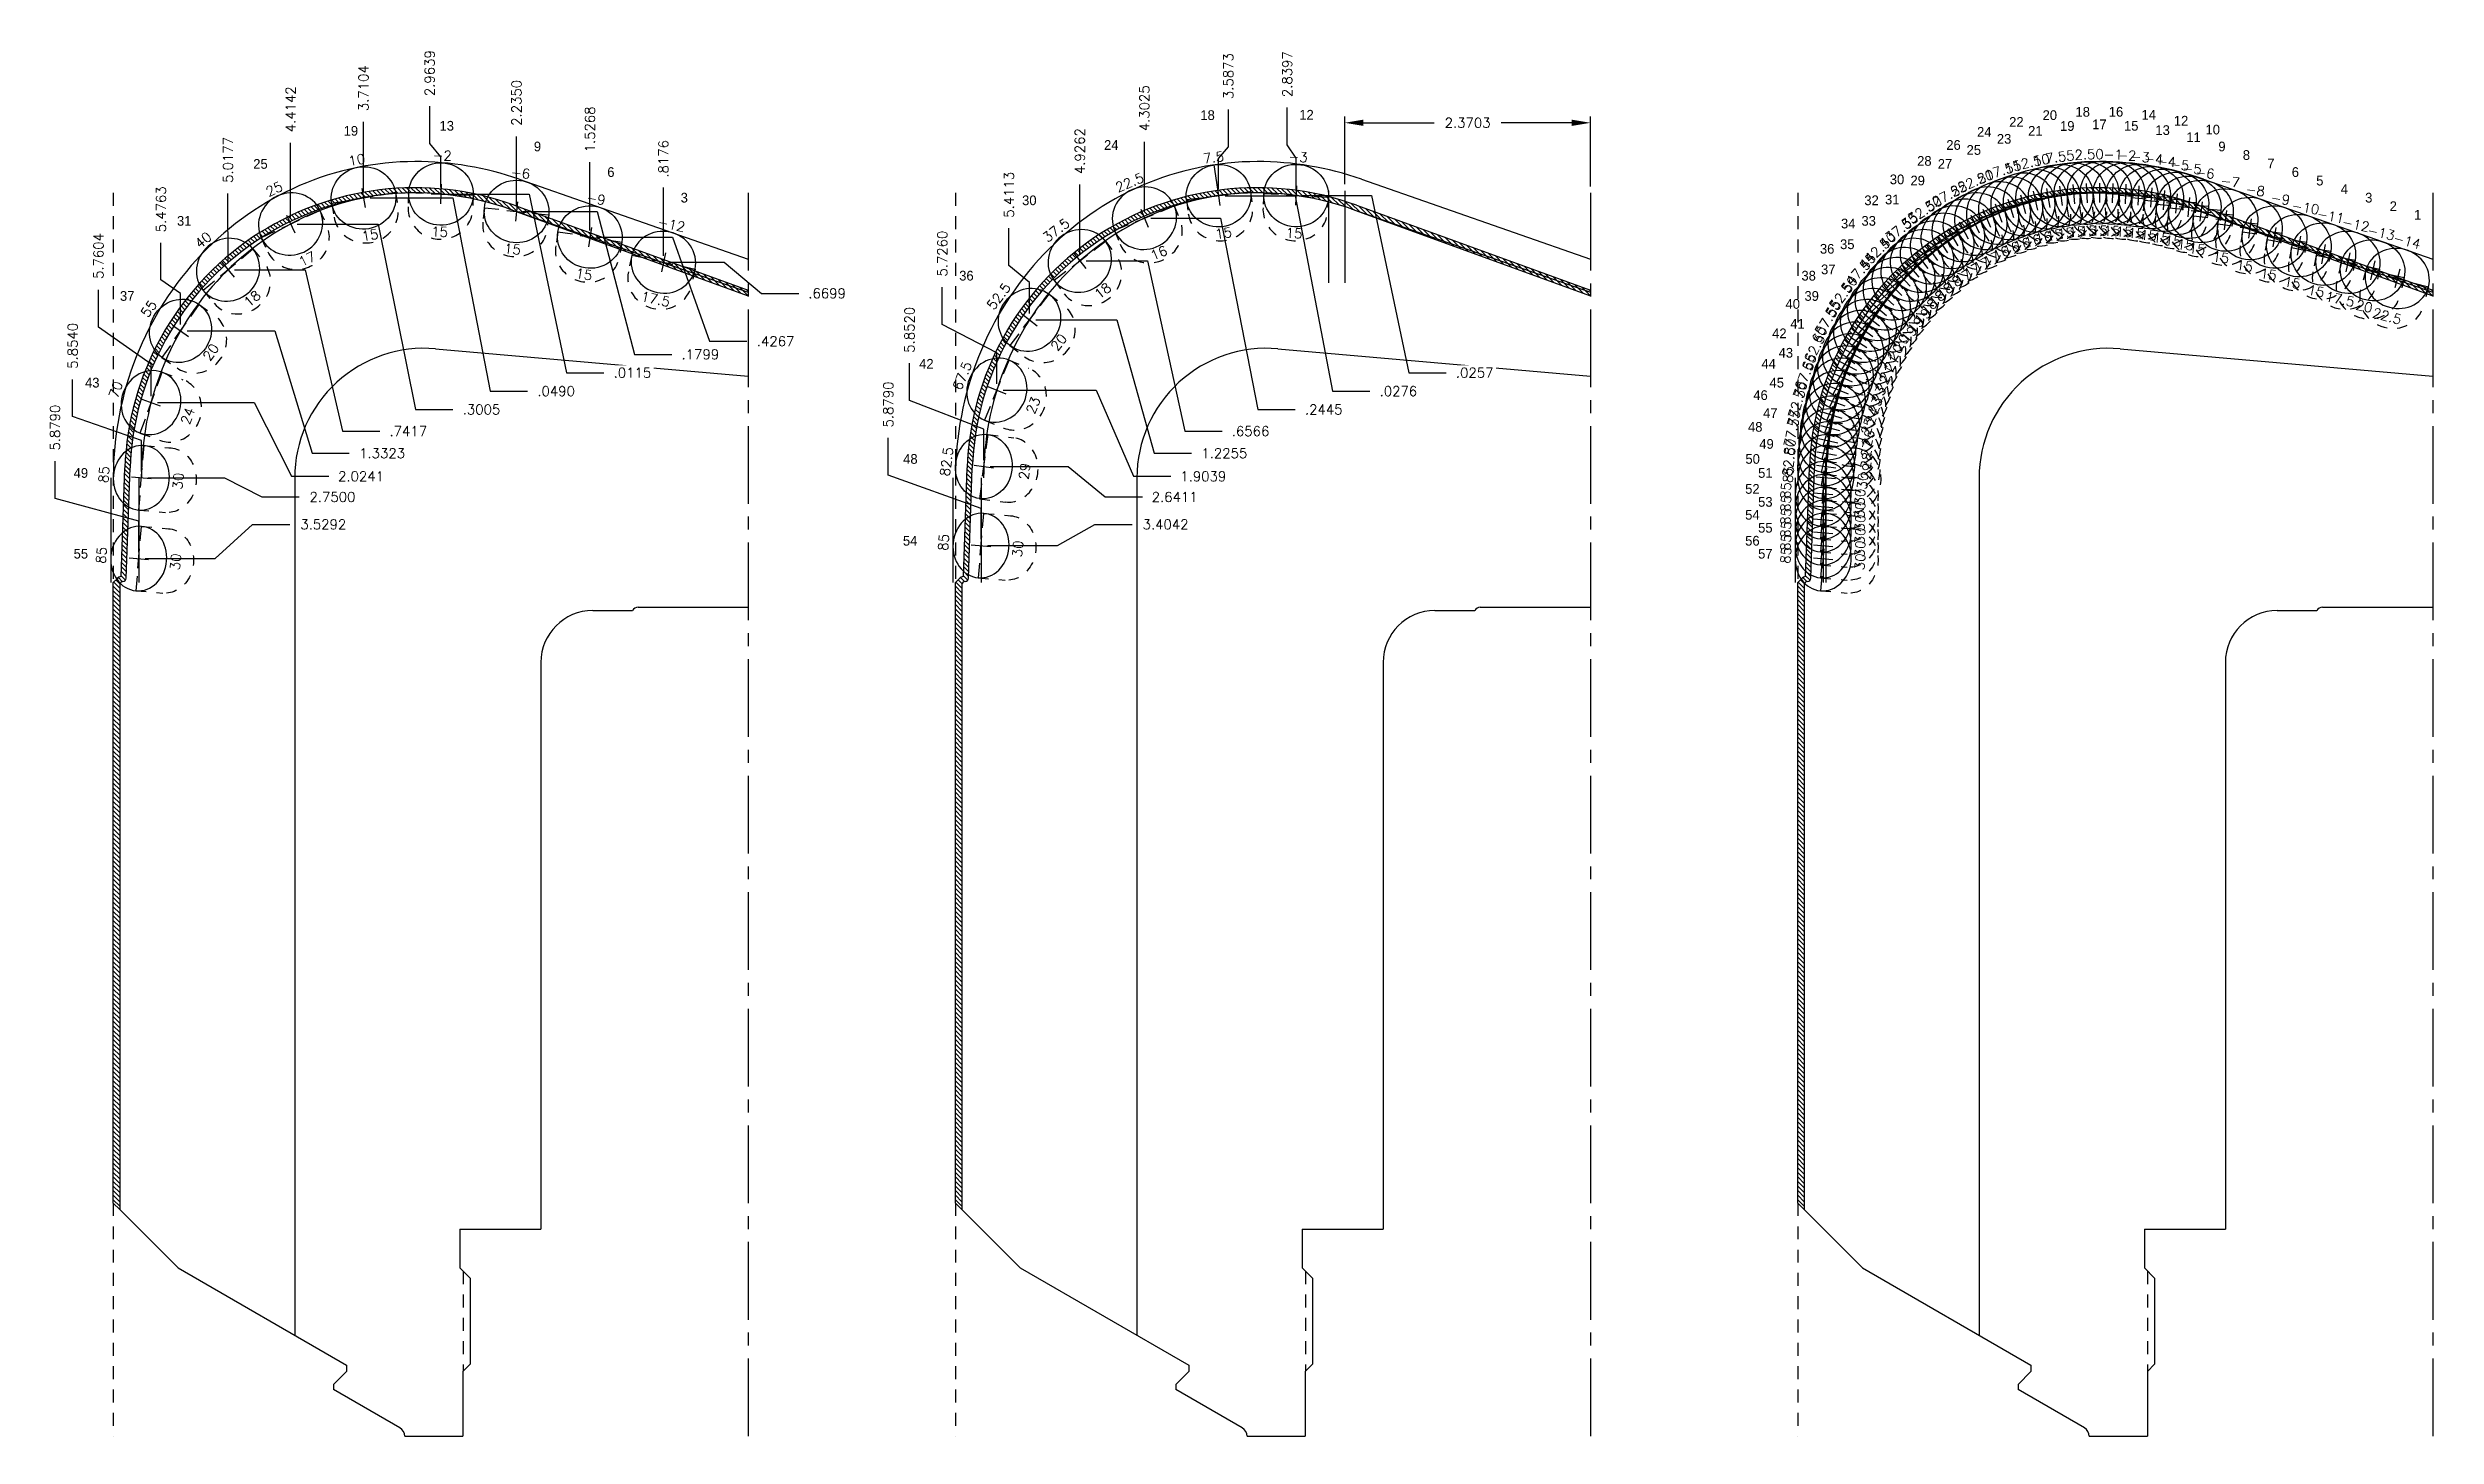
# Model space of a CAD drawing. Extents: x 129 to 184.4, y 10.4 to 28.2.
# Drawn here: x 161.34 to 184.38, y 14.76 to 28.16 of the extents above; entities that cross this region are included whole.
import ezdxf
from ezdxf.enums import TextEntityAlignment as Align

# ---------------------------------------------------------------- set-up
doc = ezdxf.new("R2010")
doc.units = 0
doc.header["$MEASUREMENT"] = 0
doc.header["$PDMODE"] = 35
doc.linetypes.add('CENTER2', pattern=[1.125, 0.75, -0.125, 0.125, -0.125])
doc.linetypes.add('HIDDEN2', pattern=[0.1875, 0.125, -0.0625])
doc.layers.get('0').update_dxf_attribs({"linetype": 'CONTINUOUS'})
doc.layers.get('Defpoints').update_dxf_attribs({"color": 10, "linetype": 'CONTINUOUS'})
for name, color, linetype, true_color in [('Blade1', 30, 'CONTINUOUS', 0xff7f00), ('Blade2', 7, 'CONTINUOUS', 0xcccc00), ('Blade3', 7, 'CONTINUOUS', 0x00cc00), ('Blade4', 7, 'CONTINUOUS', 0x00cccc), ('Blade5', 7, 'CONTINUOUS', 0x0066cc), ('Blade6', 190, 'CONTINUOUS', 0x7f00ff)]:
    doc.layers.add(name, color=color, linetype=linetype, true_color=true_color)
doc.layers.add('CLine', color=5, linetype='CENTER2')
doc.layers.add('Dims', color=4, linetype='CONTINUOUS')
doc.styles.add('RomanS', font='romans')
doc.dimstyles.get("Standard").update_dxf_attribs({"dimtxt": 0.094, "dimasz": 0.18, "dimexe": 0.0625, "dimexo": 0.0625, "dimgap": 0.09, "dimtad": 0, "dimtih": 1, "dimtoh": 1, "dimdec": 4, "dimzin": 4, "dimdsep": 46, "dimtxsty": 'RomanS', "dimcen": 0.09, "dimazin": 1, "dimtfac": 1, "dimtdec": 4, "dimtofl": 0, "dimtmove": 0, "dimatfit": 1, "dimfxl": 1, "dimtfill": 1, "dimtolj": 1, "dimtzin": 0, "dimarcsym": 0})

msp = doc.modelspace()

# ---------------------------------------------------------------- texts
at = {"layer": 'Blade1'}
for s, p in [('17', (181.12819, 27.37103)), ('23', (180.20826, 27.2311)), ('11', (182.03561, 27.24634)), ('7', (182.78208, 26.99277)), ('29', (179.37472, 26.82905)), ('4', (183.49023, 26.74575)), ('1', (184.19847, 26.49869)), ('35', (178.6956, 26.21366)), ('41', (178.21533, 25.44605)), ('47', (177.95311, 24.58451)), ('53', (177.90516, 23.72744))]:
    msp.add_text(s, height=0.09375, dxfattribs=at).set_placement(p, align=Align.CENTER)
at = {"layer": 'Blade2'}
for s, p in [('22', (180.32697, 27.39464)), ('16', (181.28788, 27.49237)), ('10', (182.22115, 27.32043)), ('28', (179.4391, 27.01849)), ('34', (178.70443, 26.41376)), ('40', (178.16933, 25.63808)), ('46', (177.85867, 24.75779)), ('52', (177.78016, 23.85244))]:
    msp.add_text(s, height=0.09375, dxfattribs=at).set_placement(p, align=Align.CENTER)
at = {"layer": 'Blade3'}
for s, p in [('19', (180.81762, 27.35532)), ('25', (179.91613, 27.1239)), ('13', (181.73765, 27.31536)), ('8', (182.54603, 27.07512)), ('31', (179.12915, 26.64549)), ('5', (183.25418, 26.82809)), ('2', (183.96239, 26.58104)), ('37', (178.51219, 25.97138)), ('43', (178.10276, 25.16646)), ('49', (177.91641, 24.28704)), ('55', (177.90516, 23.47744))]:
    msp.add_text(s, height=0.09375, dxfattribs=at).set_placement(p, align=Align.CENTER)
at = {"layer": 'Blade4'}
for s, p in [('18', (180.96685, 27.49196)), ('12', (181.91558, 27.40603)), ('24', (180.01727, 27.2983)), ('30', (179.17529, 26.83995)), ('36', (178.50125, 26.16971)), ('42', (178.04038, 25.3541)), ('48', (177.80753, 24.45146)), ('54', (177.78016, 23.60244))]:
    msp.add_text(s, height=0.09375, dxfattribs=at).set_placement(p, align=Align.CENTER)
at = {"layer": 'Blade5'}
for s, p in [('15', (181.43473, 27.35703)), ('21', (180.50976, 27.30847)), ('9', (182.30998, 27.15746)), ('27', (179.63781, 26.98926)), ('6', (183.01813, 26.91043)), ('3', (183.72626, 26.66341)), ('33', (178.90192, 26.43955)), ('39', (178.35198, 25.7149)), ('45', (178.01517, 24.87818)), ('51', (177.90516, 24.00668)), ('57', (177.90516, 23.22744))]:
    msp.add_text(s, height=0.09375, dxfattribs=at).set_placement(p, align=Align.CENTER)
at = {"layer": 'Blade6'}
for s, p in [('20', (180.64929, 27.46009)), ('14', (181.60369, 27.46348)), ('26', (179.72026, 27.172)), ('32', (178.92979, 26.6378)), ('38', (178.32301, 25.91055)), ('44', (177.93659, 25.06016)), ('50', (177.7827, 24.14203)), ('56', (177.78016, 23.35244))]:
    msp.add_text(s, height=0.09375, dxfattribs=at).set_placement(p, align=Align.CENTER)

# ---------------------------------------------------------------- blocks, each defined once
blk = doc.blocks.new('CMark')
at = {"layer": 'CLine'}
for p, q in [((-0.094, 0), (0.094, 0)), ((0, 0.094), (0, -0.094))]:
    blk.add_line(p, q, dxfattribs=at)
blk = doc.blocks.new('1613@30')
for p, q in [((-0.17, 0), (-0.312, 0)), ((0.171, 0), (0.312, 0))]:
    blk.add_line(p, q)
at = {"color": 8, "linetype": 'HIDDEN2', "ltscale": 0.5}
blk.add_line((-0.312, 0), (-0.312, -0.26), dxfattribs=at)
at = {"color": 8, "linetype": 'HIDDEN2', "ltscale": 0.5, "flags": 128}
blk.add_lwpolyline([(0.312, 0), (0.312, -0.26)], dxfattribs=at)
at = {"extrusion": (0, 0, -1)}
blk.add_ellipse((0, 0), major_axis=(-0.312, 0), ratio=0.866025, start_param=-3.141592653589793, end_param=3.141592653589793, dxfattribs=at)
at = {"color": 8, "linetype": 'HIDDEN2', "ltscale": 0.5, "extrusion": (0, 0, -1)}
blk.add_ellipse((0, -0.26), major_axis=(-0.312, 0), ratio=0.866025, start_param=3.068877, end_param=6.355901, dxfattribs=at)
blk.add_blockref('CMark', (0, 0))
at = {"style": 'RomanS'}
blk.add_text('30', height=0.094, dxfattribs=at).set_placement((0, -0.356), align=Align.MIDDLE_CENTER)
blk.add_attdef('ANG', text='', height=0.094, dxfattribs=at).set_placement((0, 0.287), align=Align.BOTTOM_CENTER)
blk = doc.blocks.new('1613@15')
for p, q in [((-0.17, 0), (-0.312, 0)), ((0.171, 0), (0.312, 0))]:
    blk.add_line(p, q)
at = {"color": 8, "linetype": 'HIDDEN2', "ltscale": 0.5}
blk.add_line((-0.312, 0), (-0.312, -0.135), dxfattribs=at)
at = {"color": 8, "linetype": 'HIDDEN2', "ltscale": 0.5, "flags": 128}
blk.add_lwpolyline([(0.312, 0), (0.312, -0.135)], dxfattribs=at)
blk.add_ellipse((0, 0), major_axis=(-0.312, 0), ratio=0.965926, start_param=-3.141592653589793, end_param=3.141592653589793)
at = {"color": 8, "linetype": 'HIDDEN2', "ltscale": 0.5}
blk.add_ellipse((0, -0.135), major_axis=(-0.312, 0), ratio=0.965926, start_param=0, end_param=3.141593, dxfattribs=at)
blk.add_blockref('CMark', (0, 0))
at = {"style": 'RomanS'}
blk.add_text('15', height=0.094, dxfattribs=at).set_placement((0, -0.364), align=Align.MIDDLE_CENTER)
blk.add_attdef('ANG', text='', height=0.094, dxfattribs=at).set_placement((0, 0.298), align=Align.BOTTOM_CENTER)
blk = doc.blocks.new('1613@17')
for p, q in [((-0.17, 0), (-0.313, 0)), ((0.171, 0), (0.312, 0))]:
    blk.add_line(p, q)
at = {"color": 8, "linetype": 'HIDDEN2', "ltscale": 0.5}
blk.add_line((-0.313, 0), (-0.313, -0.152), dxfattribs=at)
at = {"color": 8, "linetype": 'HIDDEN2', "ltscale": 0.5, "flags": 128}
blk.add_lwpolyline([(0.312, 0), (0.312, -0.152)], dxfattribs=at)
blk.add_ellipse((0, 0), major_axis=(-0.312, 0), ratio=0.95632, start_param=3.141593, end_param=9.424778)
at = {"color": 8, "linetype": 'HIDDEN2', "ltscale": 0.5}
blk.add_ellipse((0, -0.152), major_axis=(-0.312, 0), ratio=0.95632, start_param=0, end_param=3.141593, dxfattribs=at)
blk.add_blockref('CMark', (0, 0))
at = {"style": 'RomanS'}
blk.add_text('17', height=0.094, dxfattribs=at).set_placement((0.001, -0.373), align=Align.MIDDLE_CENTER)
blk.add_attdef('ANG', text='', height=0.094, dxfattribs=at).set_placement((0, 0.298), align=Align.BOTTOM_CENTER)
blk = doc.blocks.new('1613@18')
for p, q in [((-0.17, 0), (-0.312, 0)), ((0.171, 0), (0.312, 0))]:
    blk.add_line(p, q)
at = {"color": 8, "linetype": 'HIDDEN2', "ltscale": 0.5}
blk.add_line((-0.312, 0), (-0.312, -0.159), dxfattribs=at)
at = {"color": 8, "linetype": 'HIDDEN2', "ltscale": 0.5, "flags": 128}
blk.add_lwpolyline([(0.312, 0), (0.312, -0.159)], dxfattribs=at)
at = {"extrusion": (0, 0, -1)}
blk.add_ellipse((0, 0), major_axis=(-0.312, 0), ratio=0.95104, start_param=-3.141592653589793, end_param=3.141592653589793, dxfattribs=at)
at = {"color": 8, "linetype": 'HIDDEN2', "ltscale": 0.5}
blk.add_ellipse((0, -0.161), major_axis=(0.312, 0), ratio=0.953717, start_param=3.141593, end_param=6.283185, dxfattribs=at)
blk.add_blockref('CMark', (0, 0))
at = {"style": 'RomanS'}
blk.add_text('18', height=0.094, dxfattribs=at).set_placement((0, -0.364), align=Align.MIDDLE_CENTER)
blk.add_attdef('ANG', text='', height=0.094, dxfattribs=at).set_placement((0, 0.298), align=Align.BOTTOM_CENTER)
blk = doc.blocks.new('1613@20')
for p, q in [((-0.17, 0), (-0.312, 0)), ((0.171, 0), (0.312, 0))]:
    blk.add_line(p, q)
at = {"color": 8, "linetype": 'HIDDEN2', "ltscale": 0.5}
blk.add_line((-0.312, 0), (-0.312, -0.178), dxfattribs=at)
at = {"color": 8, "linetype": 'HIDDEN2', "ltscale": 0.5, "flags": 128}
blk.add_lwpolyline([(0.312, 0), (0.312, -0.178)], dxfattribs=at)
blk.add_ellipse((0, 0), major_axis=(-0.312, 0), ratio=0.939693, start_param=-3.141592653589793, end_param=3.141592653589793)
at = {"color": 8, "linetype": 'HIDDEN2', "ltscale": 0.5}
blk.add_ellipse((0, -0.178), major_axis=(-0.312, 0), ratio=0.939693, start_param=0, end_param=3.141593, dxfattribs=at)
blk.add_blockref('CMark', (0, 0))
at = {"style": 'RomanS'}
blk.add_text('20', height=0.094, dxfattribs=at).set_placement((0, -0.356), align=Align.MIDDLE_CENTER)
blk.add_attdef('ANG', text='', height=0.094, dxfattribs=at).set_placement((0, 0.298), align=Align.BOTTOM_CENTER)
blk = doc.blocks.new('1613@24')
for p, q in [((-0.17, 0), (-0.313, 0)), ((0.171, 0), (0.312, 0))]:
    blk.add_line(p, q)
at = {"color": 8, "linetype": 'HIDDEN2', "ltscale": 0.5}
blk.add_line((-0.313, 0), (-0.313, -0.212), dxfattribs=at)
at = {"color": 8, "linetype": 'HIDDEN2', "ltscale": 0.5, "flags": 128}
blk.add_lwpolyline([(0.312, 0), (0.312, -0.212)], dxfattribs=at)
blk.add_ellipse((0, 0), major_axis=(-0.312, 0), ratio=0.913536, start_param=3.141593, end_param=9.424778)
at = {"color": 8, "linetype": 'HIDDEN2', "ltscale": 0.5}
blk.add_ellipse((0, -0.212), major_axis=(-0.312, 0), ratio=0.910656, start_param=0, end_param=3.141593, dxfattribs=at)
blk.add_blockref('CMark', (0, 0))
at = {"style": 'RomanS'}
blk.add_text('24', height=0.094, dxfattribs=at).set_placement((0, -0.376), align=Align.MIDDLE_CENTER)
blk.add_attdef('ANG', text='', height=0.094, dxfattribs=at).set_placement((0, 0.287), align=Align.BOTTOM_CENTER)
blk = doc.blocks.new('1613@16')
for p, q in [((-0.17, 0), (-0.312, 0)), ((0.171, 0), (0.312, 0))]:
    blk.add_line(p, q)
at = {"color": 8, "linetype": 'HIDDEN2', "ltscale": 0.5}
blk.add_line((-0.312, 0), (-0.312, -0.143), dxfattribs=at)
at = {"color": 8, "linetype": 'HIDDEN2', "ltscale": 0.5, "flags": 128}
blk.add_lwpolyline([(0.312, 0), (0.312, -0.143)], dxfattribs=at)
at = {"extrusion": (0, 0, -1)}
blk.add_ellipse((0, 0), major_axis=(-0.312, 0), ratio=0.961248, start_param=-3.141592653589793, end_param=3.141592653589793, dxfattribs=at)
at = {"color": 8, "linetype": 'HIDDEN2', "ltscale": 0.5}
blk.add_ellipse((0, -0.143), major_axis=(0.312, 0), ratio=0.953717, start_param=3.141593, end_param=6.283185, dxfattribs=at)
blk.add_blockref('CMark', (0, 0))
at = {"style": 'RomanS'}
blk.add_text('16', height=0.094, dxfattribs=at).set_placement((0, -0.364), align=Align.MIDDLE_CENTER)
blk.add_attdef('ANG', text='', height=0.094, dxfattribs=at).set_placement((0, 0.298), align=Align.BOTTOM_CENTER)
blk = doc.blocks.new('1613@23')
for p, q in [((-0.17, 0), (-0.313, 0)), ((0.171, 0), (0.312, 0))]:
    blk.add_line(p, q)
at = {"color": 8, "linetype": 'HIDDEN2', "ltscale": 0.5}
blk.add_line((-0.313, 0), (-0.313, -0.203), dxfattribs=at)
at = {"color": 8, "linetype": 'HIDDEN2', "ltscale": 0.5, "flags": 128}
blk.add_lwpolyline([(0.312, 0), (0.312, -0.203)], dxfattribs=at)
blk.add_ellipse((0, 0), major_axis=(-0.312, 0), ratio=0.920512, start_param=3.141593, end_param=9.424778)
at = {"color": 8, "linetype": 'HIDDEN2', "ltscale": 0.5}
blk.add_ellipse((0, -0.203), major_axis=(-0.312, 0), ratio=0.920512, start_param=0, end_param=3.141593, dxfattribs=at)
blk.add_blockref('CMark', (0, 0))
at = {"style": 'RomanS'}
blk.add_text('23', height=0.094, dxfattribs=at).set_placement((-0.001, -0.379), align=Align.MIDDLE_CENTER)
blk.add_attdef('ANG', text='', height=0.094, dxfattribs=at).set_placement((0, 0.287), align=Align.BOTTOM_CENTER)
blk = doc.blocks.new('1613@29')
for p, q in [((-0.17, 0), (-0.313, 0)), ((0.171, 0), (0.312, 0))]:
    blk.add_line(p, q)
at = {"color": 8, "linetype": 'HIDDEN2', "ltscale": 0.5}
blk.add_line((-0.313, 0), (-0.313, -0.252), dxfattribs=at)
at = {"color": 8, "linetype": 'HIDDEN2', "ltscale": 0.5, "flags": 128}
blk.add_lwpolyline([(0.312, 0), (0.312, -0.252)], dxfattribs=at)
blk.add_ellipse((0, 0), major_axis=(-0.312, 0), ratio=0.874624, start_param=3.141593, end_param=9.424778)
at = {"color": 8, "linetype": 'HIDDEN2', "ltscale": 0.5}
blk.add_ellipse((0, -0.252), major_axis=(-0.312, 0), ratio=0.874624, start_param=0, end_param=3.141593, dxfattribs=at)
blk.add_blockref('CMark', (0, 0))
at = {"style": 'RomanS'}
blk.add_text('29', height=0.094, dxfattribs=at).set_placement((0.006, -0.395), align=Align.MIDDLE_CENTER)
blk.add_attdef('ANG', text='', height=0.094, dxfattribs=at).set_placement((0, 0.287), align=Align.BOTTOM_CENTER)
blk = doc.blocks.new('*D113')
at = {"layer": 'Defpoints', "color": 0, "transparency": 16777216}
for p in [(168.093, 26.757), (167.275, 26.087)]:
    blk.add_point(p, dxfattribs=at)
at = {"layer": 'Dims', "color": 0, "lineweight": -2, "transparency": 16777216}
for p, q in [((167.275, 26.45), (167.275, 26.81)), ((167.275, 26.447), (167.275, 26.45)), ((167.275, 26.149), (167.275, 26.447))]:
    blk.add_line(p, q, dxfattribs=at)
at = {"layer": 'Dims', "color": 0, "transparency": 16777216, "insert": (167.275, 27.085), "char_height": 0.094, "attachment_point": 5, "rotation": 90, "style": 'RomanS', "bg_fill": 3, "box_fill_scale": 1.25, "bg_fill_color": 256, "bg_fill_true_color": 13158600, "bg_fill_transparency": 0}
blk.add_mtext('\\A1;.8176', dxfattribs=at)
at = {"layer": 'Defpoints', "color": 0, "transparency": 16777216}
blk.add_point((167.275, 26.81), dxfattribs=at)
blk = doc.blocks.new('*D114')
at = {"layer": 'Defpoints', "color": 0, "transparency": 16777216}
for p in [(168.093, 26.757), (167.275, 26.087)]:
    blk.add_point(p, dxfattribs=at)
at = {"layer": 'Dims', "color": 0, "lineweight": -2, "transparency": 16777216}
for p, q in [((167.338, 26.087), (167.86, 26.087)), ((167.86, 26.087), (168.22, 25.787)), ((168.22, 25.787), (168.58, 25.787))]:
    blk.add_line(p, q, dxfattribs=at)
at = {"layer": 'Dims', "color": 0, "transparency": 16777216, "insert": (168.854, 25.787), "char_height": 0.094, "attachment_point": 5, "style": 'RomanS', "bg_fill": 3, "box_fill_scale": 1.25, "bg_fill_color": 256, "bg_fill_true_color": 13158600, "bg_fill_transparency": 0}
blk.add_mtext('\\A1;.6699', dxfattribs=at)
at = {"layer": 'Defpoints', "color": 0, "transparency": 16777216}
blk.add_point((168.58, 25.787), dxfattribs=at)
blk = doc.blocks.new('*D115')
at = {"layer": 'Defpoints', "color": 0, "transparency": 16777216}
for p in [(168.093, 26.757), (163.678, 26.456)]:
    blk.add_point(p, dxfattribs=at)
at = {"layer": 'Dims', "color": 0, "lineweight": -2, "transparency": 16777216}
for p, q in [((163.678, 26.88), (163.678, 27.24)), ((163.678, 26.816), (163.678, 26.88)), ((163.678, 26.519), (163.678, 26.816))]:
    blk.add_line(p, q, dxfattribs=at)
at = {"layer": 'Dims', "color": 0, "transparency": 16777216, "insert": (163.678, 27.563), "char_height": 0.094, "attachment_point": 5, "rotation": 90, "style": 'RomanS', "bg_fill": 3, "box_fill_scale": 1.25, "bg_fill_color": 256, "bg_fill_true_color": 13158600, "bg_fill_transparency": 0}
blk.add_mtext('\\A1;4.4142', dxfattribs=at)
at = {"layer": 'Defpoints', "color": 0, "transparency": 16777216}
blk.add_point((163.678, 27.24), dxfattribs=at)
blk = doc.blocks.new('*D116')
at = {"layer": 'Defpoints', "color": 0, "transparency": 16777216}
for p in [(168.093, 26.757), (163.678, 26.456)]:
    blk.add_point(p, dxfattribs=at)
at = {"layer": 'Dims', "color": 0, "lineweight": -2, "transparency": 16777216}
for p, q in [((163.741, 26.456), (164.524, 26.456)), ((164.524, 26.456), (164.884, 24.666)), ((164.884, 24.666), (165.244, 24.666))]:
    blk.add_line(p, q, dxfattribs=at)
at = {"layer": 'Dims', "color": 0, "transparency": 16777216, "insert": (165.52, 24.666), "char_height": 0.094, "attachment_point": 5, "style": 'RomanS', "bg_fill": 3, "box_fill_scale": 1.25, "bg_fill_color": 256, "bg_fill_true_color": 13158600, "bg_fill_transparency": 0}
blk.add_mtext('\\A1;.3005', dxfattribs=at)
at = {"layer": 'Defpoints', "color": 0, "transparency": 16777216}
blk.add_point((165.244, 24.666), dxfattribs=at)
blk = doc.blocks.new('*D117')
at = {"layer": 'Defpoints', "color": 0, "transparency": 16777216}
for p in [(168.093, 26.757), (163.075, 26.015)]:
    blk.add_point(p, dxfattribs=at)
at = {"layer": 'Dims', "color": 0, "lineweight": -2, "transparency": 16777216}
for p, q in [((163.074, 26.391), (163.074, 26.751)), ((163.075, 26.375), (163.074, 26.391)), ((163.075, 26.077), (163.075, 26.375))]:
    blk.add_line(p, q, dxfattribs=at)
at = {"layer": 'Dims', "color": 0, "transparency": 16777216, "insert": (163.074, 27.074), "char_height": 0.094, "attachment_point": 5, "rotation": 90, "style": 'RomanS', "bg_fill": 3, "box_fill_scale": 1.25, "bg_fill_color": 256, "bg_fill_true_color": 13158600, "bg_fill_transparency": 0}
blk.add_mtext('\\A1;5.0177', dxfattribs=at)
at = {"layer": 'Defpoints', "color": 0, "transparency": 16777216}
blk.add_point((163.074, 26.751), dxfattribs=at)
blk = doc.blocks.new('*D118')
at = {"layer": 'Defpoints', "color": 0, "transparency": 16777216}
for p in [(168.093, 26.757), (163.075, 26.015)]:
    blk.add_point(p, dxfattribs=at)
at = {"layer": 'Dims', "color": 0, "lineweight": -2, "transparency": 16777216}
for p, q in [((163.137, 26.015), (163.819, 26.015)), ((163.819, 26.015), (164.179, 24.457)), ((164.179, 24.457), (164.539, 24.457))]:
    blk.add_line(p, q, dxfattribs=at)
at = {"layer": 'Dims', "color": 0, "transparency": 16777216, "insert": (164.814, 24.457), "char_height": 0.094, "attachment_point": 5, "style": 'RomanS', "bg_fill": 3, "box_fill_scale": 1.25, "bg_fill_color": 256, "bg_fill_true_color": 13158600, "bg_fill_transparency": 0}
blk.add_mtext('\\A1;.7417', dxfattribs=at)
at = {"layer": 'Defpoints', "color": 0, "transparency": 16777216}
blk.add_point((164.539, 24.457), dxfattribs=at)
blk = doc.blocks.new('*D119')
at = {"layer": 'Defpoints', "color": 0, "transparency": 16777216}
for p in [(168.093, 26.757), (162.616, 25.424)]:
    blk.add_point(p, dxfattribs=at)
at = {"layer": 'Dims', "color": 0, "lineweight": -2, "transparency": 16777216}
for p, q in [((162.428, 25.916), (162.428, 26.276)), ((162.616, 25.784), (162.428, 25.916)), ((162.616, 25.487), (162.616, 25.784))]:
    blk.add_line(p, q, dxfattribs=at)
at = {"layer": 'Dims', "color": 0, "transparency": 16777216, "insert": (162.428, 26.598), "char_height": 0.094, "attachment_point": 5, "rotation": 90, "style": 'RomanS', "bg_fill": 3, "box_fill_scale": 1.25, "bg_fill_color": 256, "bg_fill_true_color": 13158600, "bg_fill_transparency": 0}
blk.add_mtext('\\A1;5.4763', dxfattribs=at)
at = {"layer": 'Defpoints', "color": 0, "transparency": 16777216}
blk.add_point((162.428, 26.276), dxfattribs=at)
blk = doc.blocks.new('*D120')
at = {"layer": 'Defpoints', "color": 0, "transparency": 16777216}
for p in [(168.093, 26.757), (162.616, 25.424)]:
    blk.add_point(p, dxfattribs=at)
at = {"layer": 'Dims', "color": 0, "lineweight": -2, "transparency": 16777216}
for p, q in [((162.679, 25.424), (163.525, 25.424)), ((163.525, 25.424), (163.885, 24.244)), ((163.885, 24.244), (164.245, 24.244))]:
    blk.add_line(p, q, dxfattribs=at)
at = {"layer": 'Dims', "color": 0, "transparency": 16777216, "insert": (164.561, 24.244), "char_height": 0.094, "attachment_point": 5, "style": 'RomanS', "bg_fill": 3, "box_fill_scale": 1.25, "bg_fill_color": 256, "bg_fill_true_color": 13158600, "bg_fill_transparency": 0}
blk.add_mtext('\\A1;1.3323', dxfattribs=at)
at = {"layer": 'Defpoints', "color": 0, "transparency": 16777216}
blk.add_point((164.245, 24.244), dxfattribs=at)
blk = doc.blocks.new('*D121')
at = {"layer": 'Defpoints', "color": 0, "transparency": 16777216}
for p in [(168.093, 26.757), (162.332, 24.733)]:
    blk.add_point(p, dxfattribs=at)
at = {"layer": 'Dims', "color": 0, "lineweight": -2, "transparency": 16777216}
for p, q in [((161.825, 25.462), (161.825, 25.822)), ((162.332, 25.102), (161.825, 25.462)), ((162.332, 24.795), (162.332, 25.102))]:
    blk.add_line(p, q, dxfattribs=at)
at = {"layer": 'Dims', "color": 0, "transparency": 16777216, "insert": (161.825, 26.147), "char_height": 0.094, "attachment_point": 5, "rotation": 90, "style": 'RomanS', "bg_fill": 3, "box_fill_scale": 1.25, "bg_fill_color": 256, "bg_fill_true_color": 13158600, "bg_fill_transparency": 0}
blk.add_mtext('\\A1;5.7604', dxfattribs=at)
at = {"layer": 'Defpoints', "color": 0, "transparency": 16777216}
blk.add_point((161.825, 25.822), dxfattribs=at)
blk = doc.blocks.new('*D122')
at = {"layer": 'Defpoints', "color": 0, "transparency": 16777216}
for p in [(168.093, 26.757), (162.332, 24.733)]:
    blk.add_point(p, dxfattribs=at)
at = {"layer": 'Dims', "color": 0, "lineweight": -2, "transparency": 16777216}
for p, q in [((162.395, 24.733), (163.328, 24.733)), ((163.328, 24.733), (163.688, 24.021)), ((163.688, 24.021), (164.048, 24.021))]:
    blk.add_line(p, q, dxfattribs=at)
at = {"layer": 'Dims', "color": 0, "transparency": 16777216, "insert": (164.358, 24.021), "char_height": 0.094, "attachment_point": 5, "style": 'RomanS', "bg_fill": 3, "box_fill_scale": 1.25, "bg_fill_color": 256, "bg_fill_true_color": 13158600, "bg_fill_transparency": 0}
blk.add_mtext('\\A1;2.0241', dxfattribs=at)
at = {"layer": 'Defpoints', "color": 0, "transparency": 16777216}
blk.add_point((164.048, 24.021), dxfattribs=at)
blk = doc.blocks.new('*D123')
at = {"layer": 'Defpoints', "color": 0, "transparency": 16777216}
for p in [(168.093, 26.757), (166.566, 26.33)]:
    blk.add_point(p, dxfattribs=at)
at = {"layer": 'Dims', "color": 0, "lineweight": -2, "transparency": 16777216}
for p, q in [((166.566, 26.693), (166.566, 27.053)), ((166.566, 26.69), (166.566, 26.693)), ((166.566, 26.393), (166.566, 26.69))]:
    blk.add_line(p, q, dxfattribs=at)
at = {"layer": 'Dims', "color": 0, "transparency": 16777216, "insert": (166.566, 27.369), "char_height": 0.094, "attachment_point": 5, "rotation": 90, "style": 'RomanS', "bg_fill": 3, "box_fill_scale": 1.25, "bg_fill_color": 256, "bg_fill_true_color": 13158600, "bg_fill_transparency": 0}
blk.add_mtext('\\A1;1.5268', dxfattribs=at)
at = {"layer": 'Defpoints', "color": 0, "transparency": 16777216}
blk.add_point((166.566, 27.053), dxfattribs=at)
blk = doc.blocks.new('*D124')
at = {"layer": 'Defpoints', "color": 0, "transparency": 16777216}
for p in [(168.093, 26.757), (166.566, 26.33)]:
    blk.add_point(p, dxfattribs=at)
at = {"layer": 'Dims', "color": 0, "lineweight": -2, "transparency": 16777216}
for p, q in [((166.628, 26.33), (167.361, 26.33)), ((167.361, 26.33), (167.721, 25.325)), ((167.721, 25.325), (168.081, 25.325))]:
    blk.add_line(p, q, dxfattribs=at)
at = {"layer": 'Dims', "color": 0, "transparency": 16777216, "insert": (168.357, 25.325), "char_height": 0.094, "attachment_point": 5, "style": 'RomanS', "bg_fill": 3, "box_fill_scale": 1.25, "bg_fill_color": 256, "bg_fill_true_color": 13158600, "bg_fill_transparency": 0}
blk.add_mtext('\\A1;.4267', dxfattribs=at)
at = {"layer": 'Defpoints', "color": 0, "transparency": 16777216}
blk.add_point((168.081, 25.325), dxfattribs=at)
blk = doc.blocks.new('*D125')
at = {"layer": 'Defpoints', "color": 0, "transparency": 16777216}
for p in [(168.093, 26.757), (165.858, 26.577)]:
    blk.add_point(p, dxfattribs=at)
at = {"layer": 'Dims', "color": 0, "lineweight": -2, "transparency": 16777216}
for p, q in [((165.858, 26.942), (165.858, 27.302)), ((165.858, 26.937), (165.858, 26.942)), ((165.858, 26.639), (165.858, 26.937))]:
    blk.add_line(p, q, dxfattribs=at)
at = {"layer": 'Dims', "color": 0, "transparency": 16777216, "insert": (165.858, 27.625), "char_height": 0.094, "attachment_point": 5, "rotation": 90, "style": 'RomanS', "bg_fill": 3, "box_fill_scale": 1.25, "bg_fill_color": 256, "bg_fill_true_color": 13158600, "bg_fill_transparency": 0}
blk.add_mtext('\\A1;2.2350', dxfattribs=at)
at = {"layer": 'Defpoints', "color": 0, "transparency": 16777216}
blk.add_point((165.858, 27.302), dxfattribs=at)
blk = doc.blocks.new('*D126')
at = {"layer": 'Defpoints', "color": 0, "transparency": 16777216}
for p in [(168.093, 26.757), (165.858, 26.577)]:
    blk.add_point(p, dxfattribs=at)
at = {"layer": 'Dims', "color": 0, "lineweight": -2, "transparency": 16777216}
for p, q in [((165.92, 26.577), (166.637, 26.577)), ((166.637, 26.577), (166.997, 25.198)), ((166.997, 25.198), (167.357, 25.198))]:
    blk.add_line(p, q, dxfattribs=at)
at = {"layer": 'Dims', "color": 0, "transparency": 16777216, "insert": (167.631, 25.198), "char_height": 0.094, "attachment_point": 5, "style": 'RomanS', "bg_fill": 3, "box_fill_scale": 1.25, "bg_fill_color": 256, "bg_fill_true_color": 13158600, "bg_fill_transparency": 0}
blk.add_mtext('\\A1;.1799', dxfattribs=at)
at = {"layer": 'Defpoints', "color": 0, "transparency": 16777216}
blk.add_point((167.357, 25.198), dxfattribs=at)
blk = doc.blocks.new('*D127')
at = {"layer": 'Defpoints', "color": 0, "transparency": 16777216}
for p in [(165.129, 26.745), (168.093, 26.757)]:
    blk.add_point(p, dxfattribs=at)
at = {"layer": 'Dims', "color": 0, "lineweight": -2, "transparency": 16777216}
for p, q in [((165.02, 27.232), (165.02, 27.592)), ((165.129, 27.105), (165.02, 27.232)), ((165.129, 26.808), (165.129, 27.105))]:
    blk.add_line(p, q, dxfattribs=at)
at = {"layer": 'Dims', "color": 0, "transparency": 16777216, "insert": (165.02, 27.912), "char_height": 0.094, "attachment_point": 5, "rotation": 90, "style": 'RomanS', "bg_fill": 3, "box_fill_scale": 1.25, "bg_fill_color": 256, "bg_fill_true_color": 13158600, "bg_fill_transparency": 0}
blk.add_mtext('\\A1;2.9639', dxfattribs=at)
at = {"layer": 'Defpoints', "color": 0, "transparency": 16777216}
blk.add_point((165.02, 27.592), dxfattribs=at)
blk = doc.blocks.new('*D128')
at = {"layer": 'Defpoints', "color": 0, "transparency": 16777216}
for p in [(165.129, 26.745), (168.093, 26.757)]:
    blk.add_point(p, dxfattribs=at)
at = {"layer": 'Dims', "color": 0, "lineweight": -2, "transparency": 16777216}
for p, q in [((165.191, 26.745), (165.981, 26.745)), ((165.981, 26.745), (166.341, 25.021)), ((166.341, 25.021), (166.701, 25.021))]:
    blk.add_line(p, q, dxfattribs=at)
at = {"layer": 'Dims', "color": 0, "transparency": 16777216, "insert": (166.976, 25.021), "char_height": 0.094, "attachment_point": 5, "style": 'RomanS', "bg_fill": 3, "box_fill_scale": 1.25, "bg_fill_color": 256, "bg_fill_true_color": 13158600, "bg_fill_transparency": 0}
blk.add_mtext('\\A1;.0115', dxfattribs=at)
at = {"layer": 'Defpoints', "color": 0, "transparency": 16777216}
blk.add_point((166.701, 25.021), dxfattribs=at)
blk = doc.blocks.new('*D129')
at = {"layer": 'Defpoints', "color": 0, "transparency": 16777216}
for p in [(168.093, 26.757), (164.382, 26.708)]:
    blk.add_point(p, dxfattribs=at)
at = {"layer": 'Dims', "color": 0, "lineweight": -2, "transparency": 16777216}
for p, q in [((164.382, 27.082), (164.382, 27.442)), ((164.382, 27.068), (164.382, 27.082)), ((164.382, 26.77), (164.382, 27.068))]:
    blk.add_line(p, q, dxfattribs=at)
at = {"layer": 'Dims', "color": 0, "transparency": 16777216, "insert": (164.382, 27.767), "char_height": 0.094, "attachment_point": 5, "rotation": 90, "style": 'RomanS', "bg_fill": 3, "box_fill_scale": 1.25, "bg_fill_color": 256, "bg_fill_true_color": 13158600, "bg_fill_transparency": 0}
blk.add_mtext('\\A1;3.7104', dxfattribs=at)
at = {"layer": 'Defpoints', "color": 0, "transparency": 16777216}
blk.add_point((164.382, 27.442), dxfattribs=at)
blk = doc.blocks.new('*D130')
at = {"layer": 'Defpoints', "color": 0, "transparency": 16777216}
for p in [(168.093, 26.757), (164.382, 26.708)]:
    blk.add_point(p, dxfattribs=at)
at = {"layer": 'Dims', "color": 0, "lineweight": -2, "transparency": 16777216}
for p, q in [((164.445, 26.708), (165.245, 26.708)), ((165.245, 26.708), (165.605, 24.843)), ((165.605, 24.843), (165.965, 24.843))]:
    blk.add_line(p, q, dxfattribs=at)
at = {"layer": 'Dims', "color": 0, "transparency": 16777216, "insert": (166.24, 24.843), "char_height": 0.094, "attachment_point": 5, "style": 'RomanS', "bg_fill": 3, "box_fill_scale": 1.25, "bg_fill_color": 256, "bg_fill_true_color": 13158600, "bg_fill_transparency": 0}
blk.add_mtext('\\A1;.0490', dxfattribs=at)
at = {"layer": 'Defpoints', "color": 0, "transparency": 16777216}
blk.add_point((165.965, 24.843), dxfattribs=at)
blk = doc.blocks.new('*D131')
at = {"layer": 'Defpoints', "color": 0, "transparency": 16777216}
for p in [(168.093, 26.757), (162.239, 24.007)]:
    blk.add_point(p, dxfattribs=at)
at = {"layer": 'Dims', "color": 0, "lineweight": -2, "transparency": 16777216}
for p, q in [((161.576, 24.597), (161.576, 24.957)), ((162.239, 24.367), (161.576, 24.597)), ((162.239, 24.069), (162.239, 24.367))]:
    blk.add_line(p, q, dxfattribs=at)
at = {"layer": 'Dims', "color": 0, "transparency": 16777216, "insert": (161.576, 25.28), "char_height": 0.094, "attachment_point": 5, "rotation": 90, "style": 'RomanS', "bg_fill": 3, "box_fill_scale": 1.25, "bg_fill_color": 256, "bg_fill_true_color": 13158600, "bg_fill_transparency": 0}
blk.add_mtext('\\A1;5.8540', dxfattribs=at)
at = {"layer": 'Defpoints', "color": 0, "transparency": 16777216}
blk.add_point((161.576, 24.957), dxfattribs=at)
blk = doc.blocks.new('*D132')
at = {"layer": 'Defpoints', "color": 0, "transparency": 16777216}
for p in [(168.093, 26.757), (162.239, 24.007)]:
    blk.add_point(p, dxfattribs=at)
at = {"layer": 'Dims', "color": 0, "lineweight": -2, "transparency": 16777216}
for p, q in [((162.301, 24.007), (163.04, 24.007)), ((163.04, 24.007), (163.4, 23.822)), ((163.4, 23.822), (163.76, 23.822))]:
    blk.add_line(p, q, dxfattribs=at)
at = {"layer": 'Dims', "color": 0, "transparency": 16777216, "insert": (164.082, 23.822), "char_height": 0.094, "attachment_point": 5, "style": 'RomanS', "bg_fill": 3, "box_fill_scale": 1.25, "bg_fill_color": 256, "bg_fill_true_color": 13158600, "bg_fill_transparency": 0}
blk.add_mtext('\\A1;2.7500', dxfattribs=at)
at = {"layer": 'Defpoints', "color": 0, "transparency": 16777216}
blk.add_point((163.76, 23.822), dxfattribs=at)
blk = doc.blocks.new('*D133')
at = {"layer": 'Defpoints', "color": 0, "transparency": 16777216}
for p in [(168.093, 26.757), (162.214, 23.227)]:
    blk.add_point(p, dxfattribs=at)
at = {"layer": 'Dims', "color": 0, "lineweight": -2, "transparency": 16777216}
for p, q in [((161.406, 23.808), (161.406, 24.168)), ((162.214, 23.587), (161.406, 23.808)), ((162.214, 23.29), (162.214, 23.587))]:
    blk.add_line(p, q, dxfattribs=at)
at = {"layer": 'Dims', "color": 0, "transparency": 16777216, "insert": (161.406, 24.491), "char_height": 0.094, "attachment_point": 5, "rotation": 90, "style": 'RomanS', "bg_fill": 3, "box_fill_scale": 1.25, "bg_fill_color": 256, "bg_fill_true_color": 13158600, "bg_fill_transparency": 0}
blk.add_mtext('\\A1;5.8790', dxfattribs=at)
at = {"layer": 'Defpoints', "color": 0, "transparency": 16777216}
blk.add_point((161.406, 24.168), dxfattribs=at)
blk = doc.blocks.new('*D134')
at = {"layer": 'Defpoints', "color": 0, "transparency": 16777216}
for p in [(168.093, 26.757), (162.214, 23.227)]:
    blk.add_point(p, dxfattribs=at)
at = {"layer": 'Dims', "color": 0, "lineweight": -2, "transparency": 16777216}
for p, q in [((162.951, 23.227), (163.311, 23.557)), ((163.311, 23.557), (163.671, 23.557)), ((162.276, 23.227), (162.951, 23.227))]:
    blk.add_line(p, q, dxfattribs=at)
at = {"layer": 'Dims', "color": 0, "transparency": 16777216, "insert": (163.994, 23.557), "char_height": 0.094, "attachment_point": 5, "style": 'RomanS', "bg_fill": 3, "box_fill_scale": 1.25, "bg_fill_color": 256, "bg_fill_true_color": 13158600, "bg_fill_transparency": 0}
blk.add_mtext('\\A1;3.5292', dxfattribs=at)
at = {"layer": 'Defpoints', "color": 0, "transparency": 16777216}
blk.add_point((163.671, 23.557), dxfattribs=at)
blk = doc.blocks.new('*D135')
at = {"layer": 'Defpoints', "color": 0, "transparency": 16777216}
for p in [(176.218, 26.757), (171.915, 26.512)]:
    blk.add_point(p, dxfattribs=at)
at = {"layer": 'Dims', "color": 0, "lineweight": -2, "transparency": 16777216}
for p, q in [((171.915, 26.89), (171.915, 27.25)), ((171.915, 26.872), (171.915, 26.89)), ((171.915, 26.575), (171.915, 26.872))]:
    blk.add_line(p, q, dxfattribs=at)
at = {"layer": 'Dims', "color": 0, "transparency": 16777216, "insert": (171.915, 27.573), "char_height": 0.094, "attachment_point": 5, "rotation": 90, "style": 'RomanS', "bg_fill": 3, "box_fill_scale": 1.25, "bg_fill_color": 256, "bg_fill_true_color": 13158600, "bg_fill_transparency": 0}
blk.add_mtext('\\A1;4.3025', dxfattribs=at)
at = {"layer": 'Defpoints', "color": 0, "transparency": 16777216}
blk.add_point((171.915, 27.25), dxfattribs=at)
blk = doc.blocks.new('*D136')
at = {"layer": 'Defpoints', "color": 0, "transparency": 16777216}
for p in [(176.218, 26.757), (171.915, 26.512)]:
    blk.add_point(p, dxfattribs=at)
at = {"layer": 'Dims', "color": 0, "lineweight": -2, "transparency": 16777216}
for p, q in [((171.978, 26.512), (172.649, 26.512)), ((172.649, 26.512), (173.009, 24.666)), ((173.009, 24.666), (173.369, 24.666))]:
    blk.add_line(p, q, dxfattribs=at)
at = {"layer": 'Dims', "color": 0, "transparency": 16777216, "insert": (173.645, 24.666), "char_height": 0.094, "attachment_point": 5, "style": 'RomanS', "bg_fill": 3, "box_fill_scale": 1.25, "bg_fill_color": 256, "bg_fill_true_color": 13158600, "bg_fill_transparency": 0}
blk.add_mtext('\\A1;.2445', dxfattribs=at)
at = {"layer": 'Defpoints', "color": 0, "transparency": 16777216}
blk.add_point((173.369, 24.666), dxfattribs=at)
blk = doc.blocks.new('*D137')
at = {"layer": 'Defpoints', "color": 0, "transparency": 16777216}
for p in [(176.218, 26.757), (171.292, 26.1)]:
    blk.add_point(p, dxfattribs=at)
at = {"layer": 'Dims', "color": 0, "lineweight": -2, "transparency": 16777216}
for p, q in [((171.292, 26.476), (171.292, 26.836)), ((171.292, 26.46), (171.292, 26.476)), ((171.292, 26.163), (171.292, 26.46))]:
    blk.add_line(p, q, dxfattribs=at)
at = {"layer": 'Dims', "color": 0, "transparency": 16777216, "insert": (171.292, 27.159), "char_height": 0.094, "attachment_point": 5, "rotation": 90, "style": 'RomanS', "bg_fill": 3, "box_fill_scale": 1.25, "bg_fill_color": 256, "bg_fill_true_color": 13158600, "bg_fill_transparency": 0}
blk.add_mtext('\\A1;4.9262', dxfattribs=at)
at = {"layer": 'Defpoints', "color": 0, "transparency": 16777216}
blk.add_point((171.292, 26.836), dxfattribs=at)
blk = doc.blocks.new('*D138')
at = {"layer": 'Defpoints', "color": 0, "transparency": 16777216}
for p in [(176.218, 26.757), (171.292, 26.1)]:
    blk.add_point(p, dxfattribs=at)
at = {"layer": 'Dims', "color": 0, "lineweight": -2, "transparency": 16777216}
for p, q in [((171.354, 26.1), (171.944, 26.1)), ((171.944, 26.1), (172.304, 24.457)), ((172.304, 24.457), (172.664, 24.457))]:
    blk.add_line(p, q, dxfattribs=at)
at = {"layer": 'Dims', "color": 0, "transparency": 16777216, "insert": (172.939, 24.457), "char_height": 0.094, "attachment_point": 5, "style": 'RomanS', "bg_fill": 3, "box_fill_scale": 1.25, "bg_fill_color": 256, "bg_fill_true_color": 13158600, "bg_fill_transparency": 0}
blk.add_mtext('\\A1;.6566', dxfattribs=at)
at = {"layer": 'Defpoints', "color": 0, "transparency": 16777216}
blk.add_point((172.664, 24.457), dxfattribs=at)
blk = doc.blocks.new('*D139')
at = {"layer": 'Defpoints', "color": 0, "transparency": 16777216}
for p in [(176.218, 26.757), (170.806, 25.531)]:
    blk.add_point(p, dxfattribs=at)
at = {"layer": 'Dims', "color": 0, "lineweight": -2, "transparency": 16777216}
for p, q in [((170.608, 26.055), (170.608, 26.415)), ((170.806, 25.891), (170.608, 26.055)), ((170.806, 25.594), (170.806, 25.891))]:
    blk.add_line(p, q, dxfattribs=at)
at = {"layer": 'Dims', "color": 0, "transparency": 16777216, "insert": (170.608, 26.738), "char_height": 0.094, "attachment_point": 5, "rotation": 90, "style": 'RomanS', "bg_fill": 3, "box_fill_scale": 1.25, "bg_fill_color": 256, "bg_fill_true_color": 13158600, "bg_fill_transparency": 0}
blk.add_mtext('\\A1;5.4113', dxfattribs=at)
at = {"layer": 'Defpoints', "color": 0, "transparency": 16777216}
blk.add_point((170.608, 26.415), dxfattribs=at)
blk = doc.blocks.new('*D140')
at = {"layer": 'Defpoints', "color": 0, "transparency": 16777216}
for p in [(176.218, 26.757), (170.806, 25.531)]:
    blk.add_point(p, dxfattribs=at)
at = {"layer": 'Dims', "color": 0, "lineweight": -2, "transparency": 16777216}
for p, q in [((170.869, 25.531), (171.65, 25.531)), ((171.65, 25.531), (172.01, 24.244)), ((172.01, 24.244), (172.37, 24.244))]:
    blk.add_line(p, q, dxfattribs=at)
at = {"layer": 'Dims', "color": 0, "transparency": 16777216, "insert": (172.686, 24.244), "char_height": 0.094, "attachment_point": 5, "style": 'RomanS', "bg_fill": 3, "box_fill_scale": 1.25, "bg_fill_color": 256, "bg_fill_true_color": 13158600, "bg_fill_transparency": 0}
blk.add_mtext('\\A1;1.2255', dxfattribs=at)
at = {"layer": 'Defpoints', "color": 0, "transparency": 16777216}
blk.add_point((172.37, 24.244), dxfattribs=at)
blk = doc.blocks.new('*D141')
at = {"layer": 'Defpoints', "color": 0, "transparency": 16777216}
for p in [(176.218, 26.757), (170.492, 24.853)]:
    blk.add_point(p, dxfattribs=at)
at = {"layer": 'Dims', "color": 0, "lineweight": -2, "transparency": 16777216}
for p, q in [((169.965, 25.487), (169.965, 25.847)), ((170.492, 25.213), (169.965, 25.487)), ((170.492, 24.915), (170.492, 25.213))]:
    blk.add_line(p, q, dxfattribs=at)
at = {"layer": 'Dims', "color": 0, "transparency": 16777216, "insert": (169.965, 26.17), "char_height": 0.094, "attachment_point": 5, "rotation": 90, "style": 'RomanS', "bg_fill": 3, "box_fill_scale": 1.25, "bg_fill_color": 256, "bg_fill_true_color": 13158600, "bg_fill_transparency": 0}
blk.add_mtext('\\A1;5.7260', dxfattribs=at)
at = {"layer": 'Defpoints', "color": 0, "transparency": 16777216}
blk.add_point((169.965, 25.847), dxfattribs=at)
blk = doc.blocks.new('*D142')
at = {"layer": 'Defpoints', "color": 0, "transparency": 16777216}
for p in [(176.218, 26.757), (170.492, 24.853)]:
    blk.add_point(p, dxfattribs=at)
at = {"layer": 'Dims', "color": 0, "lineweight": -2, "transparency": 16777216}
for p, q in [((170.554, 24.853), (171.449, 24.853)), ((171.449, 24.853), (171.809, 24.021)), ((171.809, 24.021), (172.169, 24.021))]:
    blk.add_line(p, q, dxfattribs=at)
at = {"layer": 'Dims', "color": 0, "transparency": 16777216, "insert": (172.483, 24.021), "char_height": 0.094, "attachment_point": 5, "style": 'RomanS', "bg_fill": 3, "box_fill_scale": 1.25, "bg_fill_color": 256, "bg_fill_true_color": 13158600, "bg_fill_transparency": 0}
blk.add_mtext('\\A1;1.9039', dxfattribs=at)
at = {"layer": 'Defpoints', "color": 0, "transparency": 16777216}
blk.add_point((172.169, 24.021), dxfattribs=at)
blk = doc.blocks.new('*D143')
at = {"layer": 'Defpoints', "color": 0, "transparency": 16777216}
for p in [(173.378, 26.731), (176.218, 26.757)]:
    blk.add_point(p, dxfattribs=at)
at = {"layer": 'Dims', "color": 0, "lineweight": -2, "transparency": 16777216}
for p, q in [((173.293, 27.219), (173.293, 27.579)), ((173.378, 27.091), (173.293, 27.219)), ((173.378, 26.793), (173.378, 27.091))]:
    blk.add_line(p, q, dxfattribs=at)
at = {"layer": 'Dims', "color": 0, "transparency": 16777216, "insert": (173.293, 27.902), "char_height": 0.094, "attachment_point": 5, "rotation": 90, "style": 'RomanS', "bg_fill": 3, "box_fill_scale": 1.25, "bg_fill_color": 256, "bg_fill_true_color": 13158600, "bg_fill_transparency": 0}
blk.add_mtext('\\A1;2.8397', dxfattribs=at)
at = {"layer": 'Defpoints', "color": 0, "transparency": 16777216}
blk.add_point((173.293, 27.579), dxfattribs=at)
blk = doc.blocks.new('*D144')
at = {"layer": 'Defpoints', "color": 0, "transparency": 16777216}
for p in [(173.378, 26.731), (176.218, 26.757)]:
    blk.add_point(p, dxfattribs=at)
at = {"layer": 'Dims', "color": 0, "lineweight": -2, "transparency": 16777216}
for p, q in [((173.44, 26.731), (174.106, 26.731)), ((174.106, 26.731), (174.466, 25.021)), ((174.466, 25.021), (174.826, 25.021))]:
    blk.add_line(p, q, dxfattribs=at)
at = {"layer": 'Dims', "color": 0, "transparency": 16777216, "insert": (175.101, 25.021), "char_height": 0.094, "attachment_point": 5, "style": 'RomanS', "bg_fill": 3, "box_fill_scale": 1.25, "bg_fill_color": 256, "bg_fill_true_color": 13158600, "bg_fill_transparency": 0}
blk.add_mtext('\\A1;.0257', dxfattribs=at)
at = {"layer": 'Defpoints', "color": 0, "transparency": 16777216}
blk.add_point((174.826, 25.021), dxfattribs=at)
blk = doc.blocks.new('*D145')
at = {"layer": 'Defpoints', "color": 0, "transparency": 16777216}
for p in [(172.63, 26.729), (176.218, 26.757)]:
    blk.add_point(p, dxfattribs=at)
at = {"layer": 'Dims', "color": 0, "lineweight": -2, "transparency": 16777216}
for p, q in [((172.725, 27.2), (172.725, 27.56)), ((172.63, 27.089), (172.725, 27.2)), ((172.63, 26.792), (172.63, 27.089))]:
    blk.add_line(p, q, dxfattribs=at)
at = {"layer": 'Dims', "color": 0, "transparency": 16777216, "insert": (172.725, 27.883), "char_height": 0.094, "attachment_point": 5, "rotation": 90, "style": 'RomanS', "bg_fill": 3, "box_fill_scale": 1.25, "bg_fill_color": 256, "bg_fill_true_color": 13158600, "bg_fill_transparency": 0}
blk.add_mtext('\\A1;3.5873', dxfattribs=at)
at = {"layer": 'Defpoints', "color": 0, "transparency": 16777216}
blk.add_point((172.725, 27.56), dxfattribs=at)
blk = doc.blocks.new('*D146')
at = {"layer": 'Defpoints', "color": 0, "transparency": 16777216}
for p in [(172.63, 26.729), (176.218, 26.757)]:
    blk.add_point(p, dxfattribs=at)
at = {"layer": 'Dims', "color": 0, "lineweight": -2, "transparency": 16777216}
for p, q in [((172.693, 26.729), (173.37, 26.729)), ((173.37, 26.729), (173.73, 24.843)), ((173.73, 24.843), (174.09, 24.843))]:
    blk.add_line(p, q, dxfattribs=at)
at = {"layer": 'Dims', "color": 0, "transparency": 16777216, "insert": (174.365, 24.843), "char_height": 0.094, "attachment_point": 5, "style": 'RomanS', "bg_fill": 3, "box_fill_scale": 1.25, "bg_fill_color": 256, "bg_fill_true_color": 13158600, "bg_fill_transparency": 0}
blk.add_mtext('\\A1;.0276', dxfattribs=at)
at = {"layer": 'Defpoints', "color": 0, "transparency": 16777216}
blk.add_point((174.09, 24.843), dxfattribs=at)
blk = doc.blocks.new('*D147')
at = {"layer": 'Defpoints', "color": 0, "transparency": 16777216}
for p in [(176.218, 26.757), (170.366, 24.116)]:
    blk.add_point(p, dxfattribs=at)
at = {"layer": 'Dims', "color": 0, "lineweight": -2, "transparency": 16777216}
for p, q in [((169.649, 24.752), (169.649, 25.112)), ((170.366, 24.476), (169.649, 24.752)), ((170.366, 24.178), (170.366, 24.476))]:
    blk.add_line(p, q, dxfattribs=at)
at = {"layer": 'Dims', "color": 0, "transparency": 16777216, "insert": (169.649, 25.435), "char_height": 0.094, "attachment_point": 5, "rotation": 90, "style": 'RomanS', "bg_fill": 3, "box_fill_scale": 1.25, "bg_fill_color": 256, "bg_fill_true_color": 13158600, "bg_fill_transparency": 0}
blk.add_mtext('\\A1;5.8520', dxfattribs=at)
at = {"layer": 'Defpoints', "color": 0, "transparency": 16777216}
blk.add_point((169.649, 25.112), dxfattribs=at)
blk = doc.blocks.new('*D148')
at = {"layer": 'Defpoints', "color": 0, "transparency": 16777216}
for p in [(176.218, 26.757), (170.366, 24.116)]:
    blk.add_point(p, dxfattribs=at)
at = {"layer": 'Dims', "color": 0, "lineweight": -2, "transparency": 16777216}
for p, q in [((170.428, 24.116), (171.178, 24.116)), ((171.178, 24.116), (171.538, 23.822)), ((171.538, 23.822), (171.898, 23.822))]:
    blk.add_line(p, q, dxfattribs=at)
at = {"layer": 'Dims', "color": 0, "transparency": 16777216, "insert": (172.207, 23.822), "char_height": 0.094, "attachment_point": 5, "style": 'RomanS', "bg_fill": 3, "box_fill_scale": 1.25, "bg_fill_color": 256, "bg_fill_true_color": 13158600, "bg_fill_transparency": 0}
blk.add_mtext('\\A1;2.6411', dxfattribs=at)
at = {"layer": 'Defpoints', "color": 0, "transparency": 16777216}
blk.add_point((171.898, 23.822), dxfattribs=at)
blk = doc.blocks.new('*D149')
at = {"layer": 'Defpoints', "color": 0, "transparency": 16777216}
for p in [(176.218, 26.757), (170.339, 23.352)]:
    blk.add_point(p, dxfattribs=at)
at = {"layer": 'Dims', "color": 0, "lineweight": -2, "transparency": 16777216}
for p, q in [((169.444, 24.031), (169.444, 24.391)), ((170.339, 23.712), (169.444, 24.031)), ((170.339, 23.415), (170.339, 23.712))]:
    blk.add_line(p, q, dxfattribs=at)
at = {"layer": 'Dims', "color": 0, "transparency": 16777216, "insert": (169.444, 24.714), "char_height": 0.094, "attachment_point": 5, "rotation": 90, "style": 'RomanS', "bg_fill": 3, "box_fill_scale": 1.25, "bg_fill_color": 256, "bg_fill_true_color": 13158600, "bg_fill_transparency": 0}
blk.add_mtext('\\A1;5.8790', dxfattribs=at)
at = {"layer": 'Defpoints', "color": 0, "transparency": 16777216}
blk.add_point((169.444, 24.391), dxfattribs=at)
blk = doc.blocks.new('*D150')
at = {"layer": 'Defpoints', "color": 0, "transparency": 16777216}
for p in [(176.218, 26.757), (170.339, 23.352)]:
    blk.add_point(p, dxfattribs=at)
at = {"layer": 'Dims', "color": 0, "lineweight": -2, "transparency": 16777216}
for p, q in [((171.076, 23.352), (171.436, 23.557)), ((171.436, 23.557), (171.796, 23.557)), ((170.401, 23.352), (171.076, 23.352))]:
    blk.add_line(p, q, dxfattribs=at)
at = {"layer": 'Dims', "color": 0, "transparency": 16777216, "insert": (172.119, 23.557), "char_height": 0.094, "attachment_point": 5, "style": 'RomanS', "bg_fill": 3, "box_fill_scale": 1.25, "bg_fill_color": 256, "bg_fill_true_color": 13158600, "bg_fill_transparency": 0}
blk.add_mtext('\\A1;3.4042', dxfattribs=at)
at = {"layer": 'Defpoints', "color": 0, "transparency": 16777216}
blk.add_point((171.796, 23.557), dxfattribs=at)
blk = doc.blocks.new('1613@17.5')
for p, q in [((-0.17, 0), (-0.312, 0)), ((0.171, 0), (0.312, 0))]:
    blk.add_line(p, q)
at = {"color": 8, "linetype": 'HIDDEN2', "ltscale": 0.5}
blk.add_line((-0.312, 0), (-0.312, -0.159), dxfattribs=at)
at = {"color": 8, "linetype": 'HIDDEN2', "ltscale": 0.5, "flags": 128}
blk.add_lwpolyline([(0.312, 0), (0.312, -0.159)], dxfattribs=at)
at = {"extrusion": (0, 0, -1)}
blk.add_ellipse((0, 0), major_axis=(-0.312, 0), ratio=0.953717, start_param=-3.141592653589793, end_param=3.141592653589793, dxfattribs=at)
at = {"color": 8, "linetype": 'HIDDEN2', "ltscale": 0.5}
blk.add_ellipse((0, -0.159), major_axis=(0.312, 0), ratio=0.953717, start_param=3.141593, end_param=6.283185, dxfattribs=at)
blk.add_blockref('CMark', (0, 0))
at = {"style": 'RomanS'}
blk.add_text('17.5', height=0.094, dxfattribs=at).set_placement((0, -0.364), align=Align.MIDDLE_CENTER)
blk.add_attdef('ANG', text='', height=0.094, dxfattribs=at).set_placement((0, 0.298), align=Align.BOTTOM_CENTER)
blk = doc.blocks.new('*D195')
at = {"color": 0, "lineweight": -2, "transparency": 16777216}
for p, q in [((173.847, 26.84), (173.847, 27.495)), ((174.027, 27.433), (174.71, 27.433)), ((176.038, 27.433), (175.355, 27.433)), ((176.218, 26.819), (176.218, 27.495))]:
    blk.add_line(p, q, dxfattribs=at)
at = {"color": 0, "transparency": 16777216}
for points in [[(174.027, 27.463), (174.027, 27.403), (173.847, 27.433)], [(176.038, 27.463), (176.038, 27.403), (176.218, 27.433)]]:
    blk.add_solid(points, dxfattribs=at)
at = {"layer": 'Defpoints', "color": 0, "transparency": 16777216}
for p in [(173.847, 27.433), (173.847, 26.777), (176.218, 26.757)]:
    blk.add_point(p, dxfattribs=at)
at = {"color": 0, "transparency": 16777216, "insert": (175.033, 27.433), "char_height": 0.094, "attachment_point": 5, "style": 'RomanS', "bg_fill": 3, "box_fill_scale": 1.25, "bg_fill_color": 256, "bg_fill_true_color": 13158600, "bg_fill_transparency": 0}
blk.add_mtext('\\A1;2.3703', dxfattribs=at)
blk = doc.blocks.new('1613@22.5')
for p, q in [((-0.17, 0), (-0.312, 0)), ((0.171, 0), (0.312, 0))]:
    blk.add_line(p, q)
at = {"color": 8, "linetype": 'HIDDEN2', "ltscale": 0.5}
blk.add_line((-0.312, 0), (-0.312, -0.178), dxfattribs=at)
at = {"color": 8, "linetype": 'HIDDEN2', "ltscale": 0.5, "flags": 128}
blk.add_lwpolyline([(0.312, 0), (0.312, -0.178)], dxfattribs=at)
at = {"extrusion": (0, 0, -1)}
blk.add_ellipse((0, 0), major_axis=(-0.312, 0), ratio=0.92388, start_param=-3.141592653589793, end_param=3.141592653589793, dxfattribs=at)
at = {"color": 8, "linetype": 'HIDDEN2', "ltscale": 0.5}
blk.add_ellipse((0, -0.199), major_axis=(0.312, 0), ratio=0.92388, start_param=3.141593, end_param=6.283185, dxfattribs=at)
blk.add_blockref('CMark', (0, 0))
at = {"style": 'RomanS'}
blk.add_text('22.5', height=0.094, dxfattribs=at).set_placement((0, -0.377), align=Align.MIDDLE_CENTER)
blk.add_attdef('ANG', text='', height=0.094, dxfattribs=at).set_placement((0, 0.298), align=Align.BOTTOM_CENTER)
blk = doc.blocks.new('1613@19')
for p, q in [((-0.17, 0), (-0.313, 0)), ((0.171, 0), (0.312, 0))]:
    blk.add_line(p, q)
at = {"color": 8, "linetype": 'HIDDEN2', "ltscale": 0.5}
blk.add_line((-0.313, 0), (-0.313, -0.169), dxfattribs=at)
at = {"color": 8, "linetype": 'HIDDEN2', "ltscale": 0.5, "flags": 128}
blk.add_lwpolyline([(0.312, 0), (0.312, -0.169)], dxfattribs=at)
at = {"extrusion": (0, 0, -1)}
blk.add_ellipse((0, 0), major_axis=(-0.312, 0), ratio=0.945519, start_param=3.141593, end_param=9.424778, dxfattribs=at)
at = {"color": 8, "linetype": 'HIDDEN2', "ltscale": 0.5}
blk.add_ellipse((0, -0.169), major_axis=(0.312, 0), ratio=0.945519, start_param=3.141593, end_param=6.283185, dxfattribs=at)
blk.add_blockref('CMark', (0, 0))
at = {"style": 'RomanS'}
blk.add_text('19', height=0.094, dxfattribs=at).set_placement((0, -0.379), align=Align.MIDDLE_CENTER)
blk.add_attdef('ANG', text='', height=0.094, dxfattribs=at).set_placement((0, 0.298), align=Align.BOTTOM_CENTER)
blk = doc.blocks.new('1613@21')
for p, q in [((-0.17, 0), (-0.313, 0)), ((0.171, 0), (0.312, 0))]:
    blk.add_line(p, q)
at = {"color": 8, "linetype": 'HIDDEN2', "ltscale": 0.5}
blk.add_line((-0.313, 0), (-0.313, -0.186), dxfattribs=at)
at = {"color": 8, "linetype": 'HIDDEN2', "ltscale": 0.5, "flags": 128}
blk.add_lwpolyline([(0.312, 0), (0.312, -0.186)], dxfattribs=at)
blk.add_ellipse((0, 0), major_axis=(-0.312, 0), ratio=0.933568, start_param=3.141593, end_param=9.424778)
at = {"color": 8, "linetype": 'HIDDEN2', "ltscale": 0.5}
blk.add_ellipse((0, -0.186), major_axis=(-0.312, 0), ratio=0.933568, start_param=0, end_param=3.141593, dxfattribs=at)
blk.add_blockref('CMark', (0, 0))
at = {"style": 'RomanS'}
blk.add_text('21', height=0.094, dxfattribs=at).set_placement((0, -0.377), align=Align.MIDDLE_CENTER)
blk.add_attdef('ANG', text='', height=0.094, dxfattribs=at).set_placement((0, 0.298), align=Align.BOTTOM_CENTER)
blk = doc.blocks.new('1613@22')
for p, q in [((-0.17, 0), (-0.313, 0)), ((0.171, 0), (0.312, 0))]:
    blk.add_line(p, q)
at = {"color": 8, "linetype": 'HIDDEN2', "ltscale": 0.5}
blk.add_line((-0.313, 0), (-0.313, -0.195), dxfattribs=at)
at = {"color": 8, "linetype": 'HIDDEN2', "ltscale": 0.5, "flags": 128}
blk.add_lwpolyline([(0.312, 0), (0.312, -0.195)], dxfattribs=at)
blk.add_ellipse((0, 0), major_axis=(-0.312, 0), ratio=0.927168, start_param=3.141593, end_param=9.424778)
at = {"color": 8, "linetype": 'HIDDEN2', "ltscale": 0.5}
blk.add_ellipse((0, -0.195), major_axis=(-0.312, 0), ratio=0.927168, start_param=0, end_param=3.141593, dxfattribs=at)
blk.add_blockref('CMark', (0, 0))
at = {"style": 'RomanS'}
blk.add_text('22', height=0.094, dxfattribs=at).set_placement((0.003, -0.376), align=Align.MIDDLE_CENTER)
blk.add_attdef('ANG', text='', height=0.094, dxfattribs=at).set_placement((0, 0.287), align=Align.BOTTOM_CENTER)
blk = doc.blocks.new('1613@25')
for p, q in [((-0.17, 0), (-0.312, 0)), ((0.171, 0), (0.312, 0))]:
    blk.add_line(p, q)
at = {"color": 8, "linetype": 'HIDDEN2', "ltscale": 0.5}
blk.add_line((-0.312, 0), (-0.312, -0.22), dxfattribs=at)
at = {"color": 8, "linetype": 'HIDDEN2', "ltscale": 0.5, "flags": 128}
blk.add_lwpolyline([(0.312, 0), (0.312, -0.22)], dxfattribs=at)
blk.add_ellipse((0, 0), major_axis=(-0.312, 0), ratio=0.906308, start_param=-3.141592653589793, end_param=3.141592653589793)
at = {"color": 8, "linetype": 'HIDDEN2', "ltscale": 0.5}
blk.add_ellipse((0, -0.22), major_axis=(-0.312, 0), ratio=0.906308, start_param=0, end_param=3.141593, dxfattribs=at)
blk.add_blockref('CMark', (0, 0))
at = {"style": 'RomanS'}
blk.add_text('25', height=0.094, dxfattribs=at).set_placement((0, -0.356), align=Align.MIDDLE_CENTER)
blk.add_attdef('ANG', text='', height=0.094, dxfattribs=at).set_placement((0, 0.287), align=Align.BOTTOM_CENTER)
blk = doc.blocks.new('1613@26')
for p, q in [((-0.17, 0), (-0.313, 0)), ((0.171, 0), (0.312, 0))]:
    blk.add_line(p, q)
at = {"color": 8, "linetype": 'HIDDEN2', "ltscale": 0.5}
blk.add_line((-0.313, 0), (-0.313, -0.228), dxfattribs=at)
at = {"color": 8, "linetype": 'HIDDEN2', "ltscale": 0.5, "flags": 128}
blk.add_lwpolyline([(0.312, 0), (0.312, -0.228)], dxfattribs=at)
blk.add_ellipse((0, 0), major_axis=(-0.312, 0), ratio=0.898784, start_param=3.141593, end_param=9.424778)
at = {"color": 8, "linetype": 'HIDDEN2', "ltscale": 0.5}
blk.add_ellipse((0, -0.228), major_axis=(-0.312, 0), ratio=0.898784, start_param=0, end_param=3.141593, dxfattribs=at)
blk.add_blockref('CMark', (0, 0))
at = {"style": 'RomanS'}
blk.add_text('26', height=0.094, dxfattribs=at).set_placement((0, -0.381), align=Align.MIDDLE_CENTER)
blk.add_attdef('ANG', text='', height=0.094, dxfattribs=at).set_placement((0, 0.287), align=Align.BOTTOM_CENTER)
blk = doc.blocks.new('1613@27')
for p, q in [((-0.17, 0), (-0.313, 0)), ((0.171, 0), (0.312, 0))]:
    blk.add_line(p, q)
at = {"color": 8, "linetype": 'HIDDEN2', "ltscale": 0.5}
blk.add_line((-0.313, 0), (-0.313, -0.236), dxfattribs=at)
at = {"color": 8, "linetype": 'HIDDEN2', "ltscale": 0.5, "flags": 128}
blk.add_lwpolyline([(0.312, 0), (0.312, -0.236)], dxfattribs=at)
blk.add_ellipse((0, 0), major_axis=(-0.312, 0), ratio=0.891008, start_param=3.141593, end_param=9.424778)
at = {"color": 8, "linetype": 'HIDDEN2', "ltscale": 0.5}
blk.add_ellipse((0, -0.236), major_axis=(-0.312, 0), ratio=0.891008, start_param=0, end_param=3.141593, dxfattribs=at)
blk.add_blockref('CMark', (0, 0))
at = {"style": 'RomanS'}
blk.add_text('27', height=0.094, dxfattribs=at).set_placement((0.003, -0.384), align=Align.MIDDLE_CENTER)
blk.add_attdef('ANG', text='', height=0.094, dxfattribs=at).set_placement((0, 0.287), align=Align.BOTTOM_CENTER)
blk = doc.blocks.new('1613@28')
for p, q in [((-0.17, 0), (-0.313, 0)), ((0.171, 0), (0.312, 0))]:
    blk.add_line(p, q)
at = {"color": 8, "linetype": 'HIDDEN2', "ltscale": 0.5}
blk.add_line((-0.313, 0), (-0.313, -0.244), dxfattribs=at)
at = {"color": 8, "linetype": 'HIDDEN2', "ltscale": 0.5, "flags": 128}
blk.add_lwpolyline([(0.312, 0), (0.312, -0.244)], dxfattribs=at)
blk.add_ellipse((0, 0), major_axis=(-0.312, 0), ratio=0.882944, start_param=3.141593, end_param=9.424778)
at = {"color": 8, "linetype": 'HIDDEN2', "ltscale": 0.5}
blk.add_ellipse((0, -0.244), major_axis=(-0.312, 0), ratio=0.882944, start_param=0, end_param=3.141593, dxfattribs=at)
blk.add_blockref('CMark', (0, 0))
at = {"style": 'RomanS'}
blk.add_text('28', height=0.094, dxfattribs=at).set_placement((0, -0.389), align=Align.MIDDLE_CENTER)
blk.add_attdef('ANG', text='', height=0.094, dxfattribs=at).set_placement((0, 0.287), align=Align.BOTTOM_CENTER)

# ---------------------------------------------------------------- hatches: boundary and pattern name
h = msp.add_hatch()
h.set_pattern_fill('ANSI31', color=8, scale=0.25, angle=90)
h.set_pattern_definition([(135, (132.462972, 25.50668), (-0.022097087, -0.022097087), [])])
h.paths.add_polyline_path([(162.03016, 22.97543, -0.41421356), (162.06141, 23.00668, 0.40402623), (162.09264, 23.03683), (162.12986, 24.10265, -0.50952545), (165.81874, 26.59083), (168.09266, 25.76319), (168.09266, 25.8164), (165.83585, 26.63781, 0.50952545), (162.07989, 24.10439), (162.04324, 23.05462, 0.14085858), (162.00396, 23.03288), (161.96766, 22.99658), (161.96766, 17.00738), (162.03016, 16.94488)])
h = msp.add_hatch()
h.set_pattern_fill('ANSI31', color=8, scale=0.25, angle=90)
h.set_pattern_definition([(135, (140.587972, 25.50668), (-0.022097087, -0.022097087), [])])
h.paths.add_polyline_path([(170.15516, 22.97543, -0.41421356), (170.18641, 23.00668, 0.40402623), (170.21764, 23.03683), (170.25486, 24.10265, -0.50952545), (173.94374, 26.59083), (176.21766, 25.76319), (176.21766, 25.8164), (173.96085, 26.63781, 0.50952545), (170.20489, 24.10439), (170.16824, 23.05462, 0.14085858), (170.12896, 23.03288), (170.09266, 22.99658), (170.09266, 17.00738), (170.15516, 16.94488)])
h = msp.add_hatch()
h.set_pattern_fill('ANSI31', color=8, scale=0.25, angle=90)
h.set_pattern_definition([(135, (148.712972, 25.50668), (-0.022097087, -0.022097087), [])])
h.paths.add_polyline_path([(178.28016, 22.97543, -0.41421356), (178.31141, 23.00668, 0.40402623), (178.34264, 23.03683), (178.37986, 24.10265, -0.50952545), (182.06874, 26.59083), (184.34266, 25.76319), (184.34266, 25.8164), (182.08585, 26.63781, 0.50952545), (178.32989, 24.10439), (178.29324, 23.05462, 0.14085858), (178.25396, 23.03288), (178.21766, 22.99658), (178.21766, 17.00738), (178.28016, 16.94488)])

# ---------------------------------------------------------------- linework, layer by layer
at = {"color": 1, "linetype": 'HIDDEN2'}
for p, q in [((161.96766, 26.75668), (161.96766, 22.99658)), ((170.09266, 26.75668), (170.09266, 22.99658)), ((178.21766, 26.75668), (178.21766, 22.99658)), ((161.96766, 17.00738), (161.96766, 14.75668)), ((170.09266, 17.00738), (170.09266, 14.75668)), ((178.21766, 17.00738), (178.21766, 14.75668))]:
    msp.add_line(p, q, dxfattribs=at)
at = {"color": 6}
for p, q in [((165.88338, 26.88824), (168.09266, 26.11756)), ((174.00838, 26.88824), (176.21766, 26.11756)), ((182.13338, 26.8881), (184.34266, 26.11742)), ((165.78395, 26.60323), (168.09266, 25.79787)), ((173.90895, 26.60323), (176.21766, 25.79787)), ((182.03395, 26.60323), (184.34266, 25.79787)), ((161.94266, 24.00668), (161.94266, 22.99658)), ((162.21363, 24.00668), (162.21363, 22.99658)), ((170.06766, 24.00668), (170.06766, 22.99658)), ((170.33863, 24.00668), (170.33863, 22.99658)), ((178.19266, 24.00668), (178.19266, 22.99658)), ((178.46363, 24.00668), (178.46363, 22.99658))]:
    msp.add_line(p, q, dxfattribs=at)
for p, q in [((165.81874, 26.59083), (168.09266, 25.76319)), ((173.94374, 26.59083), (176.21766, 25.76319)), ((181.74877, 26.68574), (181.74889, 26.68571)), ((181.98958, 26.61829), (181.98974, 26.61823)), ((182.06874, 26.59083), (184.34266, 25.76319)), ((162.09264, 23.03683), (162.12986, 24.10265)), ((170.21764, 23.03683), (170.25486, 24.10265)), ((178.34264, 23.03683), (178.37986, 24.10265)), ((178.48863, 24.00668), (178.48863, 22.99658)), ((162.03016, 22.97543), (162.03016, 16.94488)), ((170.15516, 22.97543), (170.15516, 16.94488)), ((178.28016, 22.97543), (178.28016, 16.94488)), ((166.59266, 22.72543), (166.97604, 22.72543)), ((167.03016, 22.75668), (168.09266, 22.75668)), ((174.71766, 22.72543), (175.10104, 22.72543)), ((175.15516, 22.75668), (176.21766, 22.75668)), ((182.84266, 22.72543), (183.22604, 22.72543)), ((183.28016, 22.75668), (184.34266, 22.75668)), ((166.09266, 22.22543), (166.09266, 16.75668)), ((174.21766, 22.22543), (174.21766, 16.75668)), ((182.34266, 22.22543), (182.34266, 16.75668)), ((162.03016, 16.94488), (162.59266, 16.38238)), ((170.15516, 16.94488), (170.71766, 16.38238)), ((178.28016, 16.94488), (178.84266, 16.38238)), ((165.31141, 16.75668), (165.31141, 16.38168)), ((165.31141, 16.75668), (166.09266, 16.75668)), ((173.43641, 16.75668), (173.43641, 16.38168)), ((173.43641, 16.75668), (174.21766, 16.75668)), ((181.56141, 16.75668), (181.56141, 16.38168)), ((181.56141, 16.75668), (182.34266, 16.75668)), ((162.59266, 16.38238), (164.21766, 15.44418)), ((165.31141, 16.38168), (165.41031, 16.28278)), ((170.71766, 16.38238), (172.34266, 15.44418)), ((173.43641, 16.38168), (173.53531, 16.28278)), ((178.84266, 16.38238), (180.46766, 15.44418)), ((181.56141, 16.38168), (181.66031, 16.28278)), ((165.41031, 16.28278), (165.41031, 15.45183)), ((173.53531, 16.28278), (173.53531, 15.45183)), ((181.66031, 16.28278), (181.66031, 15.45183)), ((164.21766, 15.44418), (164.21766, 15.38168)), ((165.34016, 15.38168), (165.41031, 15.45183)), ((172.34266, 15.44418), (172.34266, 15.38168)), ((173.46516, 15.38168), (173.53531, 15.45183)), ((180.46766, 15.44418), (180.46766, 15.38168)), ((181.59016, 15.38168), (181.66031, 15.45183)), ((164.21766, 15.38168), (164.09266, 15.25668)), ((164.09266, 15.25668), (164.09266, 15.20773)), ((164.73329, 14.83787), (164.09266, 15.20773)), ((165.34016, 15.38168), (165.34016, 14.75668)), ((172.34266, 15.38168), (172.21766, 15.25668)), ((172.21766, 15.25668), (172.21766, 15.20773)), ((172.85829, 14.83787), (172.21766, 15.20773)), ((173.46516, 15.38168), (173.46516, 14.75668)), ((180.46766, 15.38168), (180.34266, 15.25668)), ((180.34266, 15.25668), (180.34266, 15.20773)), ((180.98329, 14.83787), (180.34266, 15.20773)), ((181.59016, 15.38168), (181.59016, 14.75668)), ((164.78016, 14.75668), (165.34016, 14.75668)), ((172.90516, 14.75668), (173.46516, 14.75668)), ((181.03016, 14.75668), (181.59016, 14.75668))]:
    msp.add_line(p, q)
at = {"color": 8}
for p, q in [((165.83585, 26.63781), (168.09266, 25.8164)), ((173.96085, 26.63781), (176.21766, 25.8164)), ((182.08585, 26.63781), (184.34266, 25.8164)), ((168.09266, 25.8164), (168.09266, 25.76319)), ((176.21766, 25.8164), (176.21766, 25.76319)), ((184.34266, 25.8164), (184.34266, 25.76319)), ((165.07661, 25.25192), (168.09266, 24.98805)), ((173.20161, 25.25192), (176.21766, 24.98805)), ((181.32661, 25.25192), (184.34266, 24.98805)), ((162.04324, 23.05462), (162.07989, 24.10439)), ((163.71766, 24.00668), (163.71766, 15.73286)), ((170.16824, 23.05462), (170.20489, 24.10439)), ((171.84266, 24.00668), (171.84266, 15.73286)), ((178.29324, 23.05462), (178.32989, 24.10439)), ((179.96766, 24.00668), (179.96766, 15.73286)), ((162.00396, 23.03288), (161.96766, 22.99658)), ((161.96766, 17.00738), (161.96766, 22.99658)), ((170.12896, 23.03288), (170.09266, 22.99658)), ((170.09266, 17.00738), (170.09266, 22.99658)), ((178.25396, 23.03288), (178.21766, 22.99658)), ((178.21766, 17.00738), (178.21766, 22.99658)), ((161.96766, 17.00738), (162.03016, 16.94488)), ((170.09266, 17.00738), (170.15516, 16.94488)), ((178.21766, 17.00738), (178.28016, 16.94488))]:
    msp.add_line(p, q, dxfattribs=at)
at = {"color": 8, "lineweight": 0}
for p, q in [((162.00396, 23.03288), (161.96766, 22.99658)), ((161.96766, 22.99658), (161.96766, 17.00738)), ((170.12896, 23.03288), (170.09266, 22.99658)), ((170.09266, 22.99658), (170.09266, 17.00738)), ((178.25396, 23.03288), (178.21766, 22.99658)), ((178.21766, 22.99658), (178.21766, 17.00738)), ((161.96766, 17.00738), (162.03016, 16.94488)), ((170.09266, 17.00738), (170.15516, 16.94488)), ((178.21766, 17.00738), (178.28016, 16.94488))]:
    msp.add_line(p, q, dxfattribs=at)
at = {"color": 8, "linetype": 'HIDDEN2'}
for p, q in [((165.34266, 16.35043), (165.34266, 15.38418)), ((173.46766, 16.35043), (173.46766, 15.38418)), ((181.59266, 16.35043), (181.59266, 15.38418))]:
    msp.add_line(p, q, dxfattribs=at)
at = {"color": 6}
for centre, radius in [((164.87819, 24.00668), 3.05185), ((173.00319, 24.00668), 3.05185), ((181.12819, 24.00668), 3.05185), ((164.87819, 24.00668), 2.75), ((173.00319, 24.00668), 2.75), ((181.12819, 24.00668), 2.75)]:
    msp.add_arc(centre, radius, 70.769487, 90, dxfattribs=at)
at = {"color": 8}
for centre, radius, start, end in [((164.87819, 24.00668), 2.8, 70, 178), ((173.00319, 24.00668), 2.8, 70, 178), ((181.12819, 24.00668), 2.8, 70, 178), ((164.96766, 24.00668), 1.25, 85, 180), ((173.09266, 24.00668), 1.25, 85, 180), ((181.21766, 24.00668), 1.25, 85, 180), ((162.06141, 22.97543), 0.08125, 102.928591, 135), ((162.06141, 22.97543), 0.08125, 103.342364, 135), ((170.18641, 22.97543), 0.08125, 102.928591, 135), ((170.18641, 22.97543), 0.08125, 103.342364, 135), ((178.31141, 22.97543), 0.08125, 102.928591, 135), ((178.31141, 22.97543), 0.08125, 103.342364, 135)]:
    msp.add_arc(centre, radius, start, end, dxfattribs=at)
for centre, radius, start, end in [((164.87819, 24.00668), 2.75, 70, 178), ((173.00319, 24.00668), 2.75, 70, 178), ((181.12819, 24.00668), 2.75, 70, 178), ((162.06141, 22.97543), 0.03125, 90, 180), ((162.06141, 23.03793), 0.03125, 270, 0), ((170.18641, 22.97543), 0.03125, 90, 180), ((170.18641, 23.03793), 0.03125, 270, 0), ((178.31141, 22.97543), 0.03125, 90, 180), ((178.31141, 23.03793), 0.03125, 270, 0), ((166.59266, 22.22543), 0.5, 90, 180), ((167.03016, 22.69418), 0.0625, 90, 150), ((174.71766, 22.22543), 0.5, 90, 180), ((175.15516, 22.69418), 0.0625, 90, 150), ((182.84266, 22.22543), 0.5, 90, 180), ((183.28016, 22.69418), 0.0625, 90, 150), ((164.68641, 14.75668), 0.09375, 0, 60), ((172.81141, 14.75668), 0.09375, 0, 60), ((180.93641, 14.75668), 0.09375, 0, 60)]:
    msp.add_arc(centre, radius, start, end)
at = {"color": 6}
for centre, major_axis, ratio in [((164.87819, 24.00668), (0, 3.05185), 0.95369139), ((173.00319, 24.00668), (0, 3.05185), 0.95369139), ((181.12819, 24.00668), (0, 3.05185), 0.95369139), ((164.87819, 24.00668), (0, 2.75), 0.95983893), ((173.00319, 24.00668), (0, 2.75), 0.95983893), ((181.12819, 24.00668), (0, 2.75), 0.95983893)]:
    msp.add_ellipse(centre, major_axis=major_axis, ratio=ratio, start_param=0, end_param=1.57079633, dxfattribs=at)
at = {"layer": 'Blade6'}
msp.add_line((172.63438, 26.72904), (172.58943, 27.02753), dxfattribs=at)
at = {"layer": 'CLine'}
for p, q in [((168.09266, 26.75668), (168.09266, 14.75668)), ((176.21766, 26.75668), (176.21766, 14.75668)), ((184.34266, 26.75668), (184.34266, 14.75668))]:
    msp.add_line(p, q, dxfattribs=at)

# ---------------------------------------------------------------- block references
at = {"layer": 'Blade1'}
for name, p, rotation, values in [('1613@16', (180.38983, 26.64689), 15, {'ANG': '15'}), ('1613@15', (181.86991, 26.6544), 355, {'ANG': '-5'}), ('1613@17', (179.71362, 26.32843), 29.99999999999999, {'ANG': '30'}), ('1613@15', (182.57977, 26.41228), 351.9999999999999, {'ANG': '-8'}), ('1613@15', (183.28792, 26.16558), 349, {'ANG': '-11'}), ('1613@22.5', (184.00045, 25.9309), 345, {'ANG': '-14'}), ('1613@19', (179.15427, 25.8324), 45, {'ANG': '45'}), ('1613@21', (178.75127, 25.20253), 59.99999999999999, {'ANG': '60'}), ('1613@26', (178.52943, 24.48831), 75.00000000000001, {'ANG': '75'}), ('1613@30', (178.46363, 23.72744), 85, {'ANG': '85'})]:
    msp.add_blockref(name, p, dxfattribs=dict(at, rotation=rotation)).add_auto_attribs(values)
msp.add_blockref('1613@15', (181.12908, 26.75668), dxfattribs=at).add_auto_attribs({'ANG': '0'})
at = {"layer": 'Blade2'}
for name, p, rotation, values in [('1613@16', (180.51029, 26.68027), 12.5, {'ANG': '12.5'}), ('1613@15', (181.25405, 26.75379), 359, {'ANG': '-1'}), ('1613@15', (181.98966, 26.6177), 355, {'ANG': '-5'}), ('1613@17', (179.81949, 26.39487), 27.5, {'ANG': '27.5'}), ('1613@18', (179.23751, 25.92565), 42.5, {'ANG': '42.5'}), ('1613@21', (178.80635, 25.31473), 57.49999999999999, {'ANG': '57.5'}), ('1613@25', (178.55316, 24.61104), 72.50000000000001, {'ANG': '72.5'}), ('1613@30', (178.46363, 23.85244), 85, {'ANG': '85'})]:
    msp.add_blockref(name, p, dxfattribs=dict(at, rotation=rotation)).add_auto_attribs(values)
at = {"layer": 'Blade3'}
for name, p, rotation, values in [('1613@16', (180.1545, 26.56273), 20, {'ANG': '20'}), ('1613@15', (180.87945, 26.74444), 4.999999999999998, {'ANG': '5'}), ('1613@15', (181.62636, 26.71105), 356, {'ANG': '-4'}), ('1613@15', (182.34372, 26.49455), 353, {'ANG': '-7'}), ('1613@18', (179.51192, 26.18084), 35, {'ANG': '35'}), ('1613@15', (183.05187, 26.24773), 350.0000000000001, {'ANG': '-10'}), ('1613@20', (183.76272, 26.0085), 347, {'ANG': '-13'}), ('1613@19', (179.00105, 25.63493), 49.99999999999999, {'ANG': '50'}), ('1613@23', (178.65635, 24.97131), 65, {'ANG': '65'}), ('1613@28', (178.49818, 24.24034), 80, {'ANG': '80'}), ('1613@30', (178.46363, 23.47744), 85, {'ANG': '85'})]:
    msp.add_blockref(name, p, dxfattribs=dict(at, rotation=rotation)).add_auto_attribs(values)
at = {"layer": 'Blade4'}
for name, p, rotation, values in [('1613@16', (180.27114, 26.60768), 17.5, {'ANG': '17.5'}), ('1613@15', (181.00412, 26.75364), 2.5, {'ANG': '2.5'}), ('1613@15', (181.74883, 26.68547), 356, {'ANG': '-4'}), ('1613@17', (179.61102, 26.25702), 32.5, {'ANG': '32.5'}), ('1613@19', (179.0754, 25.73542), 47.5, {'ANG': '47.5'}), ('1613@22', (178.70124, 25.08797), 62.50000000000001, {'ANG': '62.5'}), ('1613@27', (178.51109, 24.36467), 77.5, {'ANG': '77.5'}), ('1613@30', (178.46363, 23.60244), 85, {'ANG': '85'})]:
    msp.add_blockref(name, p, dxfattribs=dict(at, rotation=rotation)).add_auto_attribs(values)
at = {"layer": 'Blade5'}
for name, p, rotation, values in [('1613@15', (164.38224, 26.7077), 10, {'ANG': '10'}), ('1613@15', (180.63224, 26.7077), 10, {'ANG': '10'}), ('1613@15', (181.37875, 26.7452), 358, {'ANG': '-2'}), ('1613@15', (182.10767, 26.57681), 354.0000000000001, {'ANG': '-6'}), ('1613@17', (163.67842, 26.45618), 25, {'ANG': '25'}), ('1613@17', (179.92842, 26.45618), 25, {'ANG': '25'}), ('1613@15', (182.81582, 26.33001), 351, {'ANG': '-9'}), ('1613@18', (163.07498, 26.01494), 40, {'ANG': '40'}), ('1613@18', (179.32498, 26.01494), 40, {'ANG': '40'}), ('1613@17.5', (183.52509, 26.08674), 348, {'ANG': '-12'}), ('1613@20', (162.61641, 25.42436), 55, {'ANG': '55'}), ('1613@20', (178.86641, 25.42436), 55, {'ANG': '55'}), ('1613@24', (162.33226, 24.73261), 70, {'ANG': '70'}), ('1613@24', (178.58226, 24.73261), 70, {'ANG': '70'}), ('1613@30', (162.23863, 24.00668), 85, {'ANG': '85'}), ('1613@30', (178.48863, 24.00668), 85, {'ANG': '85'}), ('1613@30', (162.21363, 23.22744), 85, {'ANG': '85'}), ('1613@30', (178.46363, 23.22744), 85, {'ANG': '85'})]:
    msp.add_blockref(name, p, dxfattribs=dict(at, rotation=rotation)).add_auto_attribs(values)
at = {"layer": 'Blade6'}
for name, p, rotation, values in [('1613@15', (172.6304, 26.72911), 7.499999999999999, {'ANG': '7.5'}), ('1613@15', (180.7554, 26.72911), 7.499999999999999, {'ANG': '7.5'}), ('1613@15', (181.50294, 26.73095), 357, {'ANG': '-3'}), ('1613@16', (171.91517, 26.51219), 22.5, {'ANG': '22.5'}), ('1613@16', (180.04017, 26.51219), 22.5, {'ANG': '22.5'}), ('1613@18', (171.29151, 26.10008), 37.50000000000001, {'ANG': '37.5'}), ('1613@18', (179.41651, 26.10008), 37.50000000000001, {'ANG': '37.5'}), ('1613@20', (170.80635, 25.53117), 52.5, {'ANG': '52.5'}), ('1613@20', (178.93135, 25.53117), 52.5, {'ANG': '52.5'}), ('1613@23', (170.49167, 24.85278), 67.5, {'ANG': '67.5'}), ('1613@23', (178.61667, 24.85278), 67.5, {'ANG': '67.5'}), ('1613@29', (170.3657, 24.11556), 82.49999999999999, {'ANG': '82.5'}), ('1613@29', (178.4907, 24.11556), 82.49999999999999, {'ANG': '82.5'}), ('1613@30', (170.33863, 23.35244), 85, {'ANG': '85'}), ('1613@30', (178.46363, 23.35244), 85, {'ANG': '85'})]:
    msp.add_blockref(name, p, dxfattribs=dict(at, rotation=rotation)).add_auto_attribs(values)

msp.set_redraw_order([(e.dxf.handle, doc.entitydb.next_handle()) for e in msp.query("TEXT MTEXT ATTDEF DIMENSION ARC_DIMENSION")])  # texts and dimensions are drawn at this point

# ---------------------------------------------------------------- next in the draw order: dimensions: what is measured, and where the dimension line sits
at = {"layer": 'Dims'}
for feature_location, offset, origin, picture, middle in [((171.91517, 26.51219), (-0.00036, 0.73761), (176.21766, 26.75668), '*D135', (171.91482, 27.57256)), ((167.27509, 26.08674), (-0.00009, 0.72293), (168.09266, 26.75668), '*D113', (167.275, 27.08543))]:
    dim = msp.add_ordinate_dim(feature_location=feature_location, offset=offset, dtype=1, origin=origin, dimstyle='Standard', dxfattribs=at)
    dim.commit()
    dim.dimension.update_dxf_attribs({"geometry": picture, "text_midpoint": middle})

# ---------------------------------------------------------------- next in the draw order: dimensions: what is measured, and where the dimension line sits
for feature_location, offset, origin, picture, middle in [((167.27509, 26.08674), (1.30536, -0.30007), (168.09266, 26.75668), '*D114', (168.85398, 25.78668)), ((171.91517, 26.51219), (1.45387, -1.84623), (176.21766, 26.75668), '*D136', (173.6448, 24.66596))]:
    dim = msp.add_ordinate_dim(feature_location=feature_location, offset=offset, dtype=0, origin=origin, dimstyle='Standard', dxfattribs=at)
    dim.commit()
    dim.dimension.update_dxf_attribs({"geometry": picture, "text_midpoint": middle})

# ---------------------------------------------------------------- next in the draw order: dimensions: what is measured, and where the dimension line sits
for feature_location, offset, origin, picture, middle in [((163.67842, 26.45618), (-0.00024, 0.78373), (168.09266, 26.75668), '*D115', (163.67818, 27.56268)), ((171.291507, 26.100079), (0.000312, 0.736189), (176.217664, 26.756676), '*D137', (171.291818, 27.159029))]:
    dim = msp.add_ordinate_dim(feature_location=feature_location, offset=offset, dtype=1, origin=origin, dimstyle='Standard', dxfattribs=at)
    dim.commit()
    dim.dimension.update_dxf_attribs({"geometry": picture, "text_midpoint": middle})

# ---------------------------------------------------------------- next in the draw order: texts
at = {"layer": 'Blade6'}
msp.add_text('24', height=0.09375, dxfattribs=at).set_placement((171.59526, 27.172), align=Align.CENTER)

# ---------------------------------------------------------------- next in the draw order: dimensions: what is measured, and where the dimension line sits
at = {"layer": 'Dims'}
for feature_location, offset, origin, picture, middle in [((163.67842, 26.45618), (1.56562, -1.79022), (168.09266, 26.75668), '*D116', (165.5198, 24.66596)), ((171.29151, 26.10008), (1.37221, -1.64293), (176.21766, 26.75668), '*D138', (172.93948, 24.45715))]:
    dim = msp.add_ordinate_dim(feature_location=feature_location, offset=offset, dtype=0, origin=origin, dimstyle='Standard', dxfattribs=at)
    dim.commit()
    dim.dimension.update_dxf_attribs({"geometry": picture, "text_midpoint": middle})

# ---------------------------------------------------------------- next in the draw order: dimensions: what is measured, and where the dimension line sits
for feature_location, offset, origin, picture, middle in [((163.07498, 26.01494), (-0.00064, 0.7365), (168.09266, 26.75668), '*D117', (163.07434, 27.07421)), ((170.80635, 25.53117), (-0.19883, 0.88392), (176.21766, 26.75668), '*D139', (170.60752, 26.73785))]:
    dim = msp.add_ordinate_dim(feature_location=feature_location, offset=offset, dtype=1, origin=origin, dimstyle='Standard', dxfattribs=at)
    dim.commit()
    dim.dimension.update_dxf_attribs({"geometry": picture, "text_midpoint": middle})

# ---------------------------------------------------------------- next in the draw order: texts
at = {"layer": 'Blade5'}
msp.add_text('25', height=0.09375, dxfattribs=at).set_placement((163.38781, 26.98926), align=Align.CENTER)

# ---------------------------------------------------------------- next in the draw order: dimensions: what is measured, and where the dimension line sits
at = {"layer": 'Dims'}
for feature_location, offset, origin, picture, middle in [((163.07498, 26.01494), (1.46373, -1.55779), (168.09266, 26.75668), '*D118', (164.81448, 24.45715)), ((170.80635, 25.53117), (1.56334, -1.287), (176.21766, 26.75668), '*D140', (172.68573, 24.24416))]:
    dim = msp.add_ordinate_dim(feature_location=feature_location, offset=offset, dtype=0, origin=origin, dimstyle='Standard', dxfattribs=at)
    dim.commit()
    dim.dimension.update_dxf_attribs({"geometry": picture, "text_midpoint": middle})

# ---------------------------------------------------------------- next in the draw order: dimensions: what is measured, and where the dimension line sits
for feature_location, offset, origin, picture, middle in [((162.6164138, 25.4243595), (-0.1879306, 0.8512238), (168.0926639, 26.7566756), '*D119', (162.4284832, 26.5983452)), ((170.49167, 24.85278), (-0.52625, 0.99445), (176.21766, 26.75668), '*D141', (169.96542, 26.16999))]:
    dim = msp.add_ordinate_dim(feature_location=feature_location, offset=offset, dtype=1, origin=origin, dimstyle='Standard', dxfattribs=at)
    dim.commit()
    dim.dimension.update_dxf_attribs({"geometry": picture, "text_midpoint": middle})

# ---------------------------------------------------------------- next in the draw order: dimensions: what is measured, and where the dimension line sits
for feature_location, offset, origin, picture, middle in [((162.61641, 25.42436), (1.62827, -1.18019), (168.09266, 26.75668), '*D120', (164.56073, 24.24416)), ((170.49167, 24.85278), (1.67726, -0.83174), (176.21766, 26.75668), '*D142', (172.48274, 24.02104))]:
    dim = msp.add_ordinate_dim(feature_location=feature_location, offset=offset, dtype=0, origin=origin, dimstyle='Standard', dxfattribs=at)
    dim.commit()
    dim.dimension.update_dxf_attribs({"geometry": picture, "text_midpoint": middle})

# ---------------------------------------------------------------- next in the draw order: dimensions: what is measured, and where the dimension line sits
for feature_location, offset, origin, picture, middle in [((173.37794, 26.73095), (-0.08539, 0.84808), (176.21766, 26.75668), '*D143', (173.29255, 27.90179)), ((162.33226, 24.73261), (-0.50754, 1.0897), (168.09266, 26.75668), '*D121', (161.82472, 26.14731))]:
    dim = msp.add_ordinate_dim(feature_location=feature_location, offset=offset, dtype=1, origin=origin, dimstyle='Standard', dxfattribs=at)
    dim.commit()
    dim.dimension.update_dxf_attribs({"geometry": picture, "text_midpoint": middle})

# ---------------------------------------------------------------- next in the draw order: dimensions: what is measured, and where the dimension line sits
for feature_location, offset, origin, picture, middle in [((162.33226, 24.73261), (1.71615, -0.71157), (168.09266, 26.75668), '*D122', (164.35774, 24.02104)), ((173.37794, 26.73095), (1.44758, -1.71001), (176.21766, 26.75668), '*D144', (175.10128, 25.02094))]:
    dim = msp.add_ordinate_dim(feature_location=feature_location, offset=offset, dtype=0, origin=origin, dimstyle='Standard', dxfattribs=at)
    dim.commit()
    dim.dimension.update_dxf_attribs({"geometry": picture, "text_midpoint": middle})

# ---------------------------------------------------------------- next in the draw order: dimensions: what is measured, and where the dimension line sits
for feature_location, offset, origin, picture, middle in [((172.6304, 26.72911), (0.09457, 0.83132), (176.21766, 26.75668), '*D145', (172.72497, 27.88319)), ((166.56582, 26.33001), (-0.00013, 0.72278), (168.09266, 26.75668), '*D123', (166.56569, 27.36884))]:
    dim = msp.add_ordinate_dim(feature_location=feature_location, offset=offset, dtype=1, origin=origin, dimstyle='Standard', dxfattribs=at)
    dim.commit()
    dim.dimension.update_dxf_attribs({"geometry": picture, "text_midpoint": middle})

# ---------------------------------------------------------------- next in the draw order: texts
at = {"layer": 'Blade6'}
for s, p in [('18', (172.52429, 27.46009)), ('12', (173.47869, 27.46348))]:
    msp.add_text(s, height=0.09375, dxfattribs=at).set_placement(p, align=Align.CENTER)

# ---------------------------------------------------------------- next in the draw order: dimensions: what is measured, and where the dimension line sits
at = {"layer": 'Dims'}
for feature_location, offset, origin, picture, middle in [((166.56582, 26.33001), (1.51506, -1.0048), (168.09266, 26.75668), '*D124', (168.35664, 25.3252)), ((172.6304, 26.72911), (1.45927, -1.88566), (176.21766, 26.75668), '*D146', (174.36543, 24.84345))]:
    dim = msp.add_ordinate_dim(feature_location=feature_location, offset=offset, dtype=0, origin=origin, dimstyle='Standard', dxfattribs=at)
    dim.commit()
    dim.dimension.update_dxf_attribs({"geometry": picture, "text_midpoint": middle})

# ---------------------------------------------------------------- next in the draw order: dimensions: what is measured, and where the dimension line sits
for feature_location, offset, origin, picture, middle in [((165.85767, 26.57681), (0.00063, 0.72534), (168.09266, 26.75668), '*D125', (165.85831, 27.62491)), ((170.3657, 24.11556), (-0.71666, 0.99623), (176.21766, 26.75668), '*D147', (169.64904, 25.43456))]:
    dim = msp.add_ordinate_dim(feature_location=feature_location, offset=offset, dtype=1, origin=origin, dimstyle='Standard', dxfattribs=at)
    dim.commit()
    dim.dimension.update_dxf_attribs({"geometry": picture, "text_midpoint": middle})

# ---------------------------------------------------------------- next in the draw order: dimensions: what is measured, and where the dimension line sits
for feature_location, offset, origin, picture, middle in [((165.85767, 26.57681), (1.49974, -1.37839), (168.09266, 26.75668), '*D126', (167.63094, 25.19843)), ((170.3657, 24.11556), (1.53236, -0.29344), (176.21766, 26.75668), '*D148', (172.2074, 23.82211))]:
    dim = msp.add_ordinate_dim(feature_location=feature_location, offset=offset, dtype=0, origin=origin, dimstyle='Standard', dxfattribs=at)
    dim.commit()
    dim.dimension.update_dxf_attribs({"geometry": picture, "text_midpoint": middle})

# ---------------------------------------------------------------- next in the draw order: dimensions: what is measured, and where the dimension line sits
for feature_location, offset, origin, picture, middle in [((165.12875, 26.7452), (-0.10891, 0.84644), (168.09266, 26.75668), '*D127', (165.01984, 27.91217)), ((170.33863, 23.35244), (-0.8943, 1.03883), (176.21766, 26.75668), '*D149', (169.44434, 24.71403))]:
    dim = msp.add_ordinate_dim(feature_location=feature_location, offset=offset, dtype=1, origin=origin, dimstyle='Standard', dxfattribs=at)
    dim.commit()
    dim.dimension.update_dxf_attribs({"geometry": picture, "text_midpoint": middle})

# ---------------------------------------------------------------- next in the draw order: texts
at = {"layer": 'Blade6'}
for s, p in [('42', (169.81159, 25.06016)), ('48', (169.6577, 24.14203)), ('54', (169.65516, 23.35244))]:
    msp.add_text(s, height=0.09375, dxfattribs=at).set_placement(p, align=Align.CENTER)

# ---------------------------------------------------------------- next in the draw order: dimensions: what is measured, and where the dimension line sits
at = {"layer": 'Dims'}
for feature_location, offset, origin, picture, middle in [((165.12875, 26.7452), (1.57177, -1.72427), (168.09266, 26.75668), '*D128', (166.97628, 25.02094)), ((170.33863, 23.35244), (1.45765, 0.20482), (176.21766, 26.75668), '*D150', (172.11905, 23.55726))]:
    dim = msp.add_ordinate_dim(feature_location=feature_location, offset=offset, dtype=0, origin=origin, dimstyle='Standard', dxfattribs=at)
    dim.commit()
    dim.dimension.update_dxf_attribs({"geometry": picture, "text_midpoint": middle})

# ---------------------------------------------------------------- next in the draw order: linework, layer by layer
for p, q in [((173.69116, 26.77719), (173.69116, 25.88929)), ((173.84741, 26.77719), (173.84741, 25.88929))]:
    msp.add_line(p, q)

# ---------------------------------------------------------------- next in the draw order: block references
at = {"layer": 'Blade6', "rotation": 357}
msp.add_blockref('1613@15', (173.37794, 26.73095), dxfattribs=at).add_auto_attribs({'ANG': '-3'})

# ---------------------------------------------------------------- next in the draw order: texts
at = {"layer": 'Blade6'}
for s, p in [('30', (170.80479, 26.6378)), ('36', (170.19801, 25.91055))]:
    msp.add_text(s, height=0.09375, dxfattribs=at).set_placement(p, align=Align.CENTER)

# ---------------------------------------------------------------- next in the draw order: dimensions: what is measured, and where the dimension line sits
at = {"layer": 'Dims'}
dim = msp.add_ordinate_dim(feature_location=(164.38224, 26.7077), offset=(-0.00022, 0.73381), dtype=1, origin=(168.09266, 26.75668), dimstyle='Standard', dxfattribs=at)
dim.commit()
dim.dimension.update_dxf_attribs({"geometry": '*D129', "text_midpoint": (164.38202, 27.76651)})

# ---------------------------------------------------------------- next in the draw order: texts
at = {"layer": 'Blade5'}
for s, p in [('13', (165.18473, 27.35703)), ('19', (164.25976, 27.30847)), ('9', (166.05998, 27.15746)), ('6', (166.76813, 26.91043))]:
    msp.add_text(s, height=0.09375, dxfattribs=at).set_placement(p, align=Align.CENTER)

# ---------------------------------------------------------------- next in the draw order: dimensions: what is measured, and where the dimension line sits
dim = msp.add_linear_dim(base=(173.847409, 27.432563), p1=(176.217664, 26.756676), p2=(173.847409, 26.777187), dimstyle='Standard')
dim.commit()
dim.dimension.update_dxf_attribs({"geometry": '*D195', "text_midpoint": (175.032537, 27.432563)})
at = {"layer": 'Dims'}
dim = msp.add_ordinate_dim(feature_location=(164.38224, 26.7077), offset=(1.58243, -1.86425), dtype=0, origin=(168.09266, 26.75668), dimstyle='Standard', dxfattribs=at)
dim.commit()
dim.dimension.update_dxf_attribs({"geometry": '*D130', "text_midpoint": (166.24043, 24.84345)})

# ---------------------------------------------------------------- next in the draw order: dimensions: what is measured, and where the dimension line sits
dim = msp.add_ordinate_dim(feature_location=(162.23863, 24.00668), offset=(-0.66281, 0.95007), dtype=1, origin=(168.09266, 26.75668), dimstyle='Standard', dxfattribs=at)
dim.commit()
dim.dimension.update_dxf_attribs({"geometry": '*D131', "text_midpoint": (161.57582, 25.27951)})

# ---------------------------------------------------------------- next in the draw order: dimensions: what is measured, and where the dimension line sits
dim = msp.add_ordinate_dim(feature_location=(162.23863, 24.00668), offset=(1.521, -0.18456), dtype=0, origin=(168.09266, 26.75668), dimstyle='Standard', dxfattribs=at)
dim.commit()
dim.dimension.update_dxf_attribs({"geometry": '*D132', "text_midpoint": (164.0824, 23.82211)})

# ---------------------------------------------------------------- next in the draw order: dimensions: what is measured, and where the dimension line sits
dim = msp.add_ordinate_dim(feature_location=(162.21363, 23.22744), offset=(-0.80728, 0.94088), dtype=1, origin=(168.09266, 26.75668), dimstyle='Standard', dxfattribs=at)
dim.commit()
dim.dimension.update_dxf_attribs({"geometry": '*D133', "text_midpoint": (161.40635, 24.49108)})

# ---------------------------------------------------------------- next in the draw order: texts
at = {"layer": 'Blade5'}
for s, p in [('43', (161.76517, 24.87818)), ('49', (161.65516, 24.00668)), ('55', (161.65516, 23.22744))]:
    msp.add_text(s, height=0.09375, dxfattribs=at).set_placement(p, align=Align.CENTER)

# ---------------------------------------------------------------- next in the draw order: dimensions: what is measured, and where the dimension line sits
at = {"layer": 'Dims'}
dim = msp.add_ordinate_dim(feature_location=(162.21363, 23.22744), offset=(1.45765, 0.32982), dtype=0, origin=(168.09266, 26.75668), dimstyle='Standard', dxfattribs=at)
dim.commit()
dim.dimension.update_dxf_attribs({"geometry": '*D134', "text_midpoint": (163.99405, 23.55726)})

# ---------------------------------------------------------------- next in the draw order: block references
at = {"layer": 'Blade5'}
for name, p, rotation, values in [('1613@15', (165.12875, 26.7452), 358, {'ANG': '-2'}), ('1613@15', (165.85767, 26.57681), 354.0000000000001, {'ANG': '-6'}), ('1613@15', (166.56582, 26.33001), 351, {'ANG': '-9'}), ('1613@17.5', (167.27509, 26.08674), 348, {'ANG': '-12'})]:
    msp.add_blockref(name, p, dxfattribs=dict(at, rotation=rotation)).add_auto_attribs(values)

# ---------------------------------------------------------------- next in the draw order: texts
for s, p in [('3', (167.47626, 26.66341)), ('31', (162.65192, 26.43955)), ('37', (162.10198, 25.7149))]:
    msp.add_text(s, height=0.09375, dxfattribs=at).set_placement(p, align=Align.CENTER)

doc.saveas('drawing.dxf')
